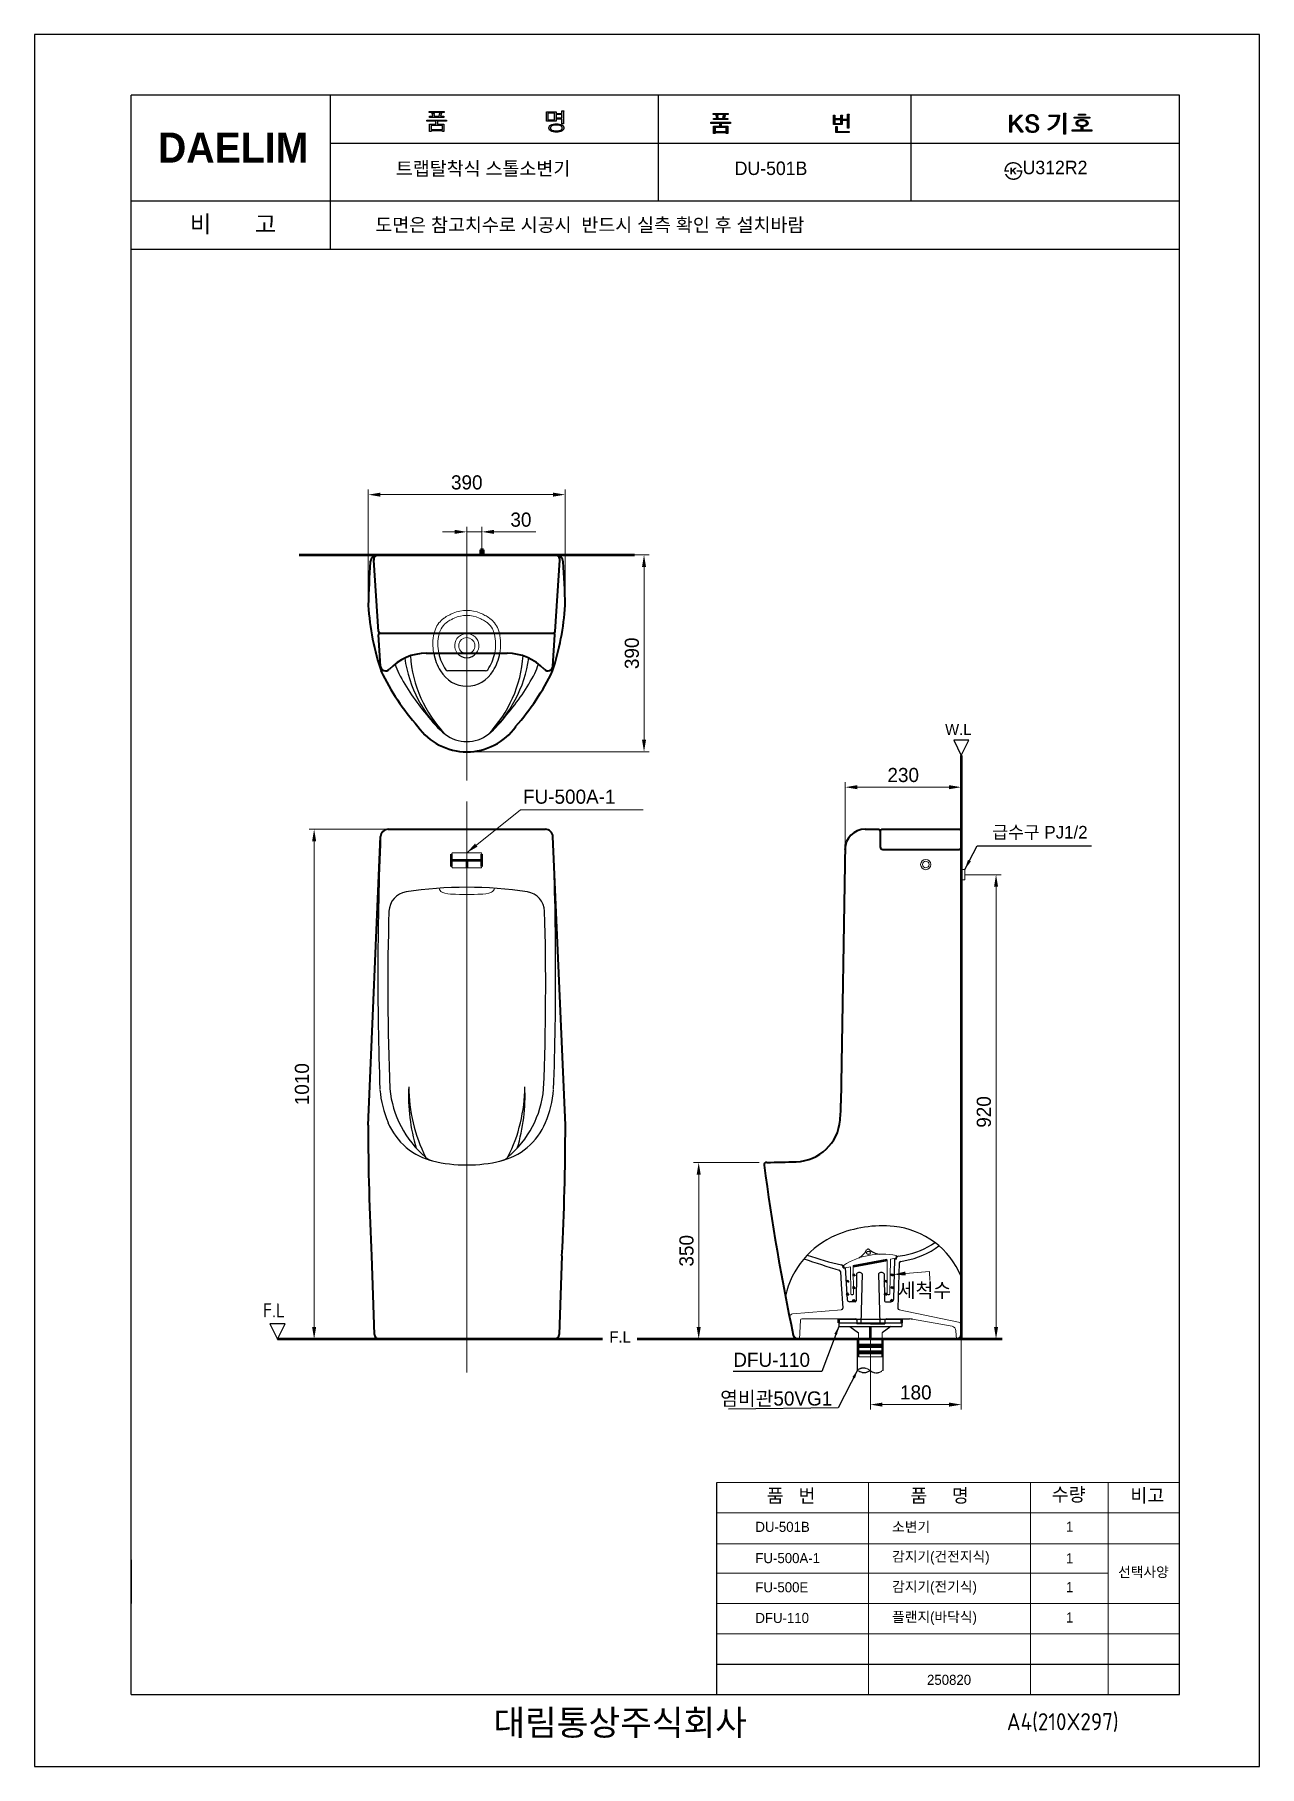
# Model space of a CAD drawing. Header units: millimetres. Extents: x 7648 to 10074, y -183 to 3248.
import ezdxf
from ezdxf.lldxf.tags import DXFTag

# ---------------------------------------------------------------- set-up
doc = ezdxf.new("R2010")
doc.units = ezdxf.units.MM
doc.header["$LTSCALE"] = 0.1
doc.linetypes.add('DASHED2', pattern=[9.525, 6.35, -3.175])
for name, color, linetype, lineweight in [('1', 1, 'CENTER', 5), ('3', 3, 'Continuous', 15), ('AM_11', 3, 'AM_ISO09W050', 18), ('AM_3', 6, 'AM_ISO02W050', 20), ('AM_4', 40, 'Continuous', 13), ('AM_5', 3, 'Continuous', 9), ('AM_6', 94, 'Continuous', 20), ('AM_7', 4, 'AM_ISO08W050', 9), ('DIM', 3, 'Continuous', 15), ('LINE', 7, 'Continuous', 25), ('LINE @ 1', 7, 'Continuous', 25), ('OUTLINE', 11, 'Continuous', 35), ('Y', 235, 'Continuous', 50)]:
    doc.layers.add(name, color=color, linetype=linetype, lineweight=lineweight)
for name, color, linetype in [('LAYER_02', 7, 'Continuous'), ('MAIN', 7, 'Continuous'), ('TEXT', 7, 'Continuous'), ('YA', 7, 'Continuous'), ('내부선 및 부속', 4, 'Continuous'), ('점선', 6, 'DASHED2'), ('치수선', 7, 'Continuous')]:
    doc.layers.add(name, color=color, linetype=linetype)
doc.styles.add('____', font='')
doc.styles.add('h', font='HBATANG.TTF', dxfattribs={"height": 28})
doc.styles.get("Standard").update_dxf_attribs({"font": 'ISOCP.SHX', "bigfont": 'WHGTXT.SHX'})
doc.styles.add('스타일1', font='txt.shx', dxfattribs={"bigfont": 'ghs.shx'})
doc.styles.get('____').set_extended_font_data('굴림')
tags = doc.linetypes.add('AM_ISO02W050', pattern=[7.5, 6, -1.5]).pattern_tags.tags
tags[6:7] = [DXFTag(74, 4), DXFTag(75, 0), DXFTag(340, '0'), DXFTag(46, 1.0), DXFTag(50, 0.0), DXFTag(44, 0.0), DXFTag(45, 0.0)]
tags[4:5] = [DXFTag(74, 4), DXFTag(75, 0), DXFTag(340, '0'), DXFTag(46, 1.0), DXFTag(50, 0.0), DXFTag(44, 0.0), DXFTag(45, 0.0)]
tags = doc.linetypes.add('AM_ISO08W050', pattern=[18, 12, -1.5, 3, -1.5]).pattern_tags.tags
tags[10:11] = [DXFTag(74, 4), DXFTag(75, 0), DXFTag(340, '0'), DXFTag(46, 1.0), DXFTag(50, 0.0), DXFTag(44, 0.0), DXFTag(45, 0.0)]
tags[8:9] = [DXFTag(74, 4), DXFTag(75, 0), DXFTag(340, '0'), DXFTag(46, 1.0), DXFTag(50, 0.0), DXFTag(44, 0.0), DXFTag(45, 0.0)]
tags[6:7] = [DXFTag(74, 4), DXFTag(75, 0), DXFTag(340, '0'), DXFTag(46, 1.0), DXFTag(50, 0.0), DXFTag(44, 0.0), DXFTag(45, 0.0)]
tags[4:5] = [DXFTag(74, 4), DXFTag(75, 0), DXFTag(340, '0'), DXFTag(46, 1.0), DXFTag(50, 0.0), DXFTag(44, 0.0), DXFTag(45, 0.0)]
tags = doc.linetypes.add('AM_ISO08W050x2', pattern=[9, 6, -0.75, 1.5, -0.75]).pattern_tags.tags
tags[10:11] = [DXFTag(74, 4), DXFTag(75, 0), DXFTag(340, '0'), DXFTag(46, 1.0), DXFTag(50, 0.0), DXFTag(44, 0.0), DXFTag(45, 0.0)]
tags[8:9] = [DXFTag(74, 4), DXFTag(75, 0), DXFTag(340, '0'), DXFTag(46, 1.0), DXFTag(50, 0.0), DXFTag(44, 0.0), DXFTag(45, 0.0)]
tags[6:7] = [DXFTag(74, 4), DXFTag(75, 0), DXFTag(340, '0'), DXFTag(46, 1.0), DXFTag(50, 0.0), DXFTag(44, 0.0), DXFTag(45, 0.0)]
tags[4:5] = [DXFTag(74, 4), DXFTag(75, 0), DXFTag(340, '0'), DXFTag(46, 1.0), DXFTag(50, 0.0), DXFTag(44, 0.0), DXFTag(45, 0.0)]
tags = doc.linetypes.add('AM_ISO09W050', pattern=[22.5, 12, -1.5, 3, -1.5, 3, -1.5]).pattern_tags.tags
tags[14:15] = [DXFTag(74, 4), DXFTag(75, 0), DXFTag(340, '0'), DXFTag(46, 1.0), DXFTag(50, 0.0), DXFTag(44, 0.0), DXFTag(45, 0.0)]
tags[12:13] = [DXFTag(74, 4), DXFTag(75, 0), DXFTag(340, '0'), DXFTag(46, 1.0), DXFTag(50, 0.0), DXFTag(44, 0.0), DXFTag(45, 0.0)]
tags[10:11] = [DXFTag(74, 4), DXFTag(75, 0), DXFTag(340, '0'), DXFTag(46, 1.0), DXFTag(50, 0.0), DXFTag(44, 0.0), DXFTag(45, 0.0)]
tags[8:9] = [DXFTag(74, 4), DXFTag(75, 0), DXFTag(340, '0'), DXFTag(46, 1.0), DXFTag(50, 0.0), DXFTag(44, 0.0), DXFTag(45, 0.0)]
tags[6:7] = [DXFTag(74, 4), DXFTag(75, 0), DXFTag(340, '0'), DXFTag(46, 1.0), DXFTag(50, 0.0), DXFTag(44, 0.0), DXFTag(45, 0.0)]
tags[4:5] = [DXFTag(74, 4), DXFTag(75, 0), DXFTag(340, '0'), DXFTag(46, 1.0), DXFTag(50, 0.0), DXFTag(44, 0.0), DXFTag(45, 0.0)]
tags = doc.linetypes.add('Amconstr', pattern=[9999, 9999, 0]).pattern_tags.tags
tags[6:7] = [DXFTag(74, 4), DXFTag(75, 0), DXFTag(340, '0'), DXFTag(46, 1.0), DXFTag(50, 0.0), DXFTag(44, 0.0), DXFTag(45, 0.0)]
tags[4:5] = [DXFTag(74, 4), DXFTag(75, 0), DXFTag(340, '0'), DXFTag(46, 1.0), DXFTag(50, 0.0), DXFTag(44, 0.0), DXFTag(45, 0.0)]
tags = doc.linetypes.add('CENTER', pattern=[50.8, 31.75, -6.35, 6.35, -6.35]).pattern_tags.tags
tags[10:11] = [DXFTag(74, 4), DXFTag(75, 0), DXFTag(340, '0'), DXFTag(46, 1.0), DXFTag(50, 0.0), DXFTag(44, 0.0), DXFTag(45, 0.0)]
tags[8:9] = [DXFTag(74, 4), DXFTag(75, 0), DXFTag(340, '0'), DXFTag(46, 1.0), DXFTag(50, 0.0), DXFTag(44, 0.0), DXFTag(45, 0.0)]
tags[6:7] = [DXFTag(74, 4), DXFTag(75, 0), DXFTag(340, '0'), DXFTag(46, 1.0), DXFTag(50, 0.0), DXFTag(44, 0.0), DXFTag(45, 0.0)]
tags[4:5] = [DXFTag(74, 4), DXFTag(75, 0), DXFTag(340, '0'), DXFTag(46, 1.0), DXFTag(50, 0.0), DXFTag(44, 0.0), DXFTag(45, 0.0)]
doc.dimstyles.new('AM_ISO$0', dxfattribs={"dimtxt": 28, "dimasz": 24, "dimexe": 10, "dimexo": 0, "dimgap": 10, "dimtad": 1, "dimdec": 0, "dimdsep": 46, "dimtxsty": 'h', "dimcen": -5, "dimclrd": 256, "dimclre": 256, "dimclrt": 256, "dimadec": 0, "dimazin": 2, "dimtp": 0.1, "dimtm": 0.1, "dimtfac": 0.71, "dimtdec": 0, "dimtmove": 0, "dimatfit": 3, "dimfxl": 0, "dimlwd": -1, "dimlwe": -1, "dimarcsym": 0})
doc.dimstyles.new('AM_ISO$7', dxfattribs={"dimtxt": 28, "dimasz": 24, "dimexe": 10, "dimexo": 0, "dimgap": 10, "dimtad": 1, "dimdec": 0, "dimdsep": 46, "dimtxsty": 'h', "dimcen": -5, "dimclrd": 256, "dimclre": 256, "dimclrt": 256, "dimadec": 0, "dimazin": 2, "dimtp": 0.1, "dimtm": 0.1, "dimtfac": 0.71, "dimtdec": 0, "dimtmove": 0, "dimatfit": 3, "dimfxl": 0, "dimlwd": -1, "dimlwe": -1, "dimarcsym": 0})
doc.dimstyles.new('MSADIM', dxfattribs={"dimtxt": 33, "dimasz": 17, "dimexe": 10, "dimexo": 7.5, "dimgap": 10, "dimtad": 0, "dimtih": 1, "dimtoh": 1, "dimdec": 0, "dimzin": 1, "dimdsep": 46, "dimtxsty": '____', "dimcen": 11.25, "dimadec": 0, "dimazin": 0, "dimtfac": 1, "dimtdec": 0, "dimtix": 1, "dimtmove": 0, "dimatfit": 3, "dimfxl": 0, "dimtolj": 1, "dimtzin": 1, "dimarcsym": 0})
doc.dimstyles.get("Standard").update_dxf_attribs({"dimscale": 10, "dimtxt": 3, "dimasz": 2, "dimexe": 1, "dimexo": 0, "dimgap": 1, "dimtad": 0, "dimtih": 1, "dimtoh": 1, "dimdec": 0, "dimdsep": 46, "dimtxsty": 'Standard', "dimcen": 2, "dimadec": 0, "dimazin": 0, "dimtfac": 1, "dimtdec": 4, "dimtmove": 0, "dimatfit": 3, "dimfxl": 0, "dimtolj": 1, "dimtzin": 0, "dimarcsym": 0})
pattern_1 = [(90, (-2698.287, -90.514), (-12.572359, 12.572359), [3.33375, -21.810967]), (45, (-2698.287, -90.514), (-12.572359, 12.572359), [3.33375, -14.44625]), (135, (-2698.287, -90.514), (-12.572359, -12.572359), [3.33375, -14.44625])]

msp = doc.modelspace()

# ---------------------------------------------------------------- texts
at = {"layer": 'AM_6', "color": 0, "attachment_point": 1, "style": 'h'}
for s, insert, char_height, width in [('W.L', (9451.2, 1882.4), 22, 57.546), ('  FU-500A-1', (8594.5, 1752.3), 28, 387.614), ('  세척수', (9336.7, 774.5), 28, 271.329), ('F.L', (8786.3, 679), 22, 74.087)]:
    msp.add_mtext(s, dxfattribs=dict(at, insert=insert, char_height=char_height, width=width))
at = {"layer": 'AM_6', "color": 0, "insert": (9544.5, 1666.6), "char_height": 25, "attachment_point": 4, "style": 'h'}
msp.add_mtext('급수구 PJ1/2', dxfattribs=at)
at = {"layer": 'DIM', "color": 0, "attachment_point": 1, "style": '스타일1'}
for s, insert, char_height, width in [('{\\fGulim|b0|i0|c129|p50; \\H0.79087x; 트랩탈착식 스톨소변기}', (8341.5, 2995.9), 33.819, 702.697), ('{\\fGulim|b0|i0|c129|p50;   \\H0.79087x;DU-501B}', (8997.6, 2996.5), 33.819, 702.697), ('{\\fGulim|b0|i0|c129|p50;   \\H0.79087x;U312R2}', (9567.8, 2998.1), 33.819, 702.697), ('{\\fGulim|b0|i0|c129|p50;DU-501B}', (9075.5, 301.9), 20, 147), ('{\\fGulim|b0|i0|c129|p50;소변기}', (9346.2, 301.9), 20, 147), ('{\\fGulim|b0|i0|c129|p50;FU-500A-1}', (9075.5, 240), 20, 147), ('{\\fGulim|b0|i0|c129|p50;감지기(건전지식)}', (9346.2, 243.1), 20, 248.881), ('{\\fGulim|b0|i0|c129|p50;선택사양}', (9793.8, 212.5), 20, 115.263), ('{\\fGulim|b0|i0|c129|p50;FU-500E}', (9075.5, 182.3), 20, 147), ('{\\fGulim|b0|i0|c129|p50;감지기(전기식)}', (9346.2, 183.6), 20, 241.338), ('{\\fGulim|b0|i0|c129|p50;DFU-110}', (9075.5, 121.5), 20, 147), ('{\\fGulim|b0|i0|c129|p50;플랜지(바닥식)}', (9346.2, 123.6), 20, 241.338), ('{\\fGulim|b0|i0|c129|p50;250820}', (9415.4, -1.1), 20, 147), ('{\\fGulim|b0|i0|c129|p50;       대림통상주식회사\\P}', (8429.4, -70.9), 50, 1090)]:
    msp.add_mtext(s, dxfattribs=dict(at, insert=insert, char_height=char_height, width=width))
for s, insert, char_height in [('{\\fGulim|b0|i0|c129|p50;비       고}', (7955.4, 2889.4), 33.819), ('{\\fGulim|b0|i0|c129|p50;도면은 참고치수로 시공시  반드시 실측 확인 후 설치바람 }', (8322.7, 2884.3), 26.746), ('{\\fGulim|b0|i0|c129|p50;품   번}', (9098, 367), 26.746), ('{\\fGulim|b0|i0|c129|p50;품     명}', (9382.3, 367.2), 26.746), ('{\\fGulim|b0|i0|c129|p50;수량}', (9662.2, 369.3), 26.746), ('{\\fGulim|b0|i0|c129|p50;비고}', (9818.2, 367.4), 26.746), ('{\\fGulim|b0|i0|c129|p50;1\\P}', (9690.5, 302.2), 20), ('{\\fGulim|b0|i0|c129|p50;1\\P}', (9690.5, 239.7), 20), ('{\\fGulim|b0|i0|c129|p50;1\\P}', (9690.5, 182.5), 20), ('{\\fGulim|b0|i0|c129|p50;1\\P}', (9690.5, 122.4), 20)]:
    msp.add_mtext(s, dxfattribs=dict(at, insert=insert, char_height=char_height))
at = {"layer": 'LAYER_02', "color": 0}
msp.add_text('F.L', height=27.99, dxfattribs=at).set_placement((8100.3, 706.9))
at = {"layer": 'TEXT', "char_height": 28, "width": 266.313, "attachment_point": 1, "line_spacing_factor": 0.963855, "style": 'h'}
for s, insert in [('\\A1;DFU-110', (9031.7, 636.9)), ('\\A1; 염비관50VG1', (8995.3, 560.2))]:
    msp.add_mtext(s, dxfattribs=dict(at, insert=insert))
at = {"layer": 'YA', "color": 7}
msp.add_text('A4(210X297)', height=33.819, dxfattribs=at).set_placement((9573.4, -110.9))
at = {"layer": 'YA', "color": 7, "insert": (7892.2, 3053.8), "char_height": 59.437, "width": 290.871, "attachment_point": 1, "style": 'h'}
msp.add_mtext('{\\fHYGraphic-Medium|b1|i0|c129|p18;DAELIM}', dxfattribs=at)

# ---------------------------------------------------------------- blocks, each defined once
blk = doc.blocks.new('*D78')
at = {"layer": 'AM_5', "color": 0}
for p, q in [((9083.2, 1013.8), (8953.2, 1013.8)), ((8963.2, 687.8), (8963.2, 989.8)), ((9141.5, 663.8), (8953.2, 663.8))]:
    blk.add_line(p, q, dxfattribs=at)
for points in [[(8959.2, 989.8), (8967.2, 989.8), (8963.2, 1013.8)], [(8959.2, 687.8), (8967.2, 687.8), (8963.2, 663.8)]]:
    blk.add_solid(points, dxfattribs=at)
at = {"layer": 'Defpoints', "color": 0}
for p in [(8963.2, 1013.8), (9083.2, 1013.8), (9141.5, 663.8)]:
    blk.add_point(p, dxfattribs=at)
at = {"layer": 'AM_5', "color": 0, "insert": (8939.1, 838.8), "char_height": 28, "attachment_point": 5, "rotation": 90, "style": 'h'}
blk.add_mtext('350', dxfattribs=at)
blk = doc.blocks.new('*D79')
at = {"layer": 'AM_5', "color": 0}
for p, q in [((8503.9, 1673.8), (8191.6, 1673.8)), ((8201.6, 1649.8), (8201.6, 687.8)), ((8352.4, 663.8), (8191.6, 663.8))]:
    blk.add_line(p, q, dxfattribs=at)
for points in [[(8197.6, 1649.8), (8205.6, 1649.8), (8201.6, 1673.8)], [(8197.6, 687.8), (8205.6, 687.8), (8201.6, 663.8)]]:
    blk.add_solid(points, dxfattribs=at)
at = {"layer": 'Defpoints', "color": 0}
for p in [(8503.9, 1673.8), (8201.6, 663.8), (8352.4, 663.8)]:
    blk.add_point(p, dxfattribs=at)
at = {"layer": 'AM_5', "color": 0, "insert": (8177.6, 1168.8), "char_height": 28, "attachment_point": 5, "rotation": 90, "style": 'h'}
blk.add_mtext('1010', dxfattribs=at)
blk = doc.blocks.new('*D80')
at = {"layer": 'AM_5', "color": 0}
for p, q in [((8678.2, 2217.4), (8864.9, 2217.4)), ((8854.9, 2193.4), (8854.9, 1851.2)), ((8503.9, 1827.2), (8864.9, 1827.2))]:
    blk.add_line(p, q, dxfattribs=at)
for points in [[(8850.9, 2193.4), (8858.9, 2193.4), (8854.9, 2217.4)], [(8850.9, 1851.2), (8858.9, 1851.2), (8854.9, 1827.2)]]:
    blk.add_solid(points, dxfattribs=at)
at = {"layer": 'Defpoints', "color": 0}
for p in [(8678.2, 2217.4), (8503.9, 1827.2), (8854.9, 1827.2)]:
    blk.add_point(p, dxfattribs=at)
at = {"layer": 'AM_5', "color": 0, "insert": (8830.9, 2022.3), "char_height": 28, "attachment_point": 5, "rotation": 90, "style": 'h'}
blk.add_mtext('390', dxfattribs=at)
blk = doc.blocks.new('*D82')
at = {"layer": 'AM_5', "color": 0}
for p, q in [((8308.9, 2117.2), (8308.9, 2346.6)), ((8332.9, 2336.6), (8674.9, 2336.6)), ((8698.9, 2117.4), (8698.9, 2346.6))]:
    blk.add_line(p, q, dxfattribs=at)
for points in [[(8332.9, 2340.6), (8332.9, 2332.6), (8308.9, 2336.6)], [(8674.9, 2340.6), (8674.9, 2332.6), (8698.9, 2336.6)]]:
    blk.add_solid(points, dxfattribs=at)
at = {"layer": 'Defpoints', "color": 0}
for p in [(8698.9, 2336.6), (8308.9, 2117.2), (8698.9, 2117.4)]:
    blk.add_point(p, dxfattribs=at)
at = {"layer": 'AM_5', "color": 0, "insert": (8503.9, 2360.7), "char_height": 28, "attachment_point": 5, "style": 'h'}
blk.add_mtext('390', dxfattribs=at)
blk = doc.blocks.new('*D83')
at = {"layer": 'AM_5', "color": 0, "linetype": 'ByBlock'}
for p, q in [((9253.2, 1643.8), (9253.2, 1767.1)), ((9277.2, 1757.1), (9459.2, 1757.1)), ((9483.2, 1663.8), (9483.2, 1767.1))]:
    blk.add_line(p, q, dxfattribs=at)
at = {"layer": 'AM_5', "color": 0}
for points in [[(9277.2, 1761.1), (9277.2, 1753.1), (9253.2, 1757.1)], [(9459.2, 1761.1), (9459.2, 1753.1), (9483.2, 1757.1)]]:
    blk.add_solid(points, dxfattribs=at)
at = {"layer": 'Defpoints', "color": 0}
for p in [(9483.2, 1757.1), (9483.2, 1663.8), (9253.2, 1643.8)]:
    blk.add_point(p, dxfattribs=at)
at = {"layer": 'AM_5', "color": 0, "insert": (9368.2, 1781.1), "char_height": 28, "attachment_point": 5, "style": 'h'}
blk.add_mtext('230', dxfattribs=at)
blk = doc.blocks.new('*D84')
at = {"layer": 'AM_11', "color": 0}
for p, q in [((9490.6, 1583.8), (9562.1, 1583.8)), ((9552.1, 687.8), (9552.1, 1559.8)), ((9564.4, 663.8), (9542.1, 663.8))]:
    blk.add_line(p, q, dxfattribs=at)
for points in [[(9548.1, 1559.8), (9556.1, 1559.8), (9552.1, 1583.8)], [(9548.1, 687.8), (9556.1, 687.8), (9552.1, 663.8)]]:
    blk.add_solid(points, dxfattribs=at)
at = {"layer": 'Defpoints', "color": 0}
for p in [(9490.6, 1583.8), (9552.1, 1583.8), (9564.4, 663.8)]:
    blk.add_point(p, dxfattribs=at)
at = {"layer": 'AM_11', "color": 0, "insert": (9528, 1113.8), "char_height": 28, "attachment_point": 5, "rotation": 90, "style": 'h'}
blk.add_mtext('920', dxfattribs=at)
blk = doc.blocks.new('*D81')
at = {"layer": 'AM_5', "color": 0}
for p, q in [((9303.2, 673.8), (9303.2, 524.1)), ((9483.2, 673.8), (9483.2, 524.1)), ((9459.2, 534.1), (9327.2, 534.1))]:
    blk.add_line(p, q, dxfattribs=at)
for points in [[(9327.2, 538.1), (9327.2, 530.1), (9303.2, 534.1)], [(9459.2, 538.1), (9459.2, 530.1), (9483.2, 534.1)]]:
    blk.add_solid(points, dxfattribs=at)
at = {"layer": 'Defpoints', "color": 0}
for p in [(9303.2, 673.8), (9483.2, 673.8), (9303.2, 534.1)]:
    blk.add_point(p, dxfattribs=at)
at = {"layer": 'AM_5', "color": 0, "insert": (9393.2, 558.1), "char_height": 28, "attachment_point": 5, "style": 'h'}
blk.add_mtext('180', dxfattribs=at)
blk = doc.blocks.new('*D85')
at = {"layer": 'AM_11', "color": 0}
for p, q in [((8503.9, 2217.4), (8503.9, 2272.9)), ((8533.9, 2217.4), (8533.9, 2272.9)), ((8479.9, 2262.9), (8455.9, 2262.9)), ((8503.9, 2262.9), (8533.9, 2262.9)), ((8557.9, 2262.9), (8640.4, 2262.9))]:
    blk.add_line(p, q, dxfattribs=at)
for points in [[(8479.9, 2266.9), (8479.9, 2258.9), (8503.9, 2262.9)], [(8557.9, 2266.9), (8557.9, 2258.9), (8533.9, 2262.9)]]:
    blk.add_solid(points, dxfattribs=at)
at = {"layer": 'Defpoints', "color": 0}
for p in [(8533.9, 2262.9), (8503.9, 2217.4), (8533.9, 2217.4)]:
    blk.add_point(p, dxfattribs=at)
at = {"layer": 'AM_11', "color": 0, "insert": (8611.1, 2286.9), "char_height": 28, "attachment_point": 5, "style": 'h'}
blk.add_mtext('30', dxfattribs=at)

# ---------------------------------------------------------------- dimensions: what is measured, and where the dimension line sits
at = {"layer": 'AM_11', "color": 0}
dim = msp.add_linear_dim(base=(8533.9, 2262.9), p1=(8503.9, 2217.4), p2=(8533.9, 2217.4), dimstyle='AM_ISO$0', override={"dimtxt": 40, "dimtxsty": 'h', "dimclrd": 0, "dimclre": 0, "dimclrt": 0}, dxfattribs=at)
dim.commit()
dim.dimension.update_dxf_attribs({"geometry": '*D85', "text_midpoint": (8611.1, 2286.9)})
dim = msp.add_linear_dim(base=(9552.1, 1583.8), p1=(9564.4, 663.8), p2=(9490.6, 1583.8), angle=90, dimstyle='AM_ISO$0', override={"dimtxt": 40, "dimtxsty": 'h', "dimclrd": 0, "dimclre": 0, "dimclrt": 0}, dxfattribs=at)
dim.commit()
dim.dimension.update_dxf_attribs({"geometry": '*D84', "text_midpoint": (9552.1, 1113.8), "dimtype": 160})
at = {"layer": 'AM_5', "color": 0}
dim = msp.add_linear_dim(base=(8698.9, 2336.6), p1=(8308.9, 2117.2), p2=(8698.9, 2117.4), dimstyle='AM_ISO$0', override={"dimtxt": 40, "dimtxsty": 'h', "dimclrd": 0, "dimclre": 0, "dimclrt": 0}, dxfattribs=at)
dim.commit()
dim.dimension.update_dxf_attribs({"geometry": '*D82', "text_midpoint": (8503.9, 2336.6), "dimtype": 160})
for base, p1, p2, picture, middle in [((8854.9, 1827.2), (8678.2, 2217.4), (8503.9, 1827.2), '*D80', (8830.9, 2022.3)), ((8201.6, 663.8), (8503.9, 1673.8), (8352.4, 663.8), '*D79', (8177.6, 1168.8)), ((8963.2, 1013.8), (9141.5, 663.8), (9083.2, 1013.8), '*D78', (8939.1, 838.8))]:
    dim = msp.add_linear_dim(base=base, p1=p1, p2=p2, angle=90, dimstyle='AM_ISO$0', override={"dimtxt": 40, "dimtxsty": 'h', "dimclrd": 0, "dimclre": 0, "dimclrt": 0}, dxfattribs=at)
    dim.commit()
    dim.dimension.update_dxf_attribs({"geometry": picture, "text_midpoint": middle})
for base, p1, p2, picture, middle in [((9483.2, 1757.1), (9253.2, 1643.8), (9483.2, 1663.8), '*D83', (9368.2, 1781.1)), ((9303.2, 534.1), (9483.2, 673.8), (9303.2, 673.8), '*D81', (9393.2, 558.1))]:
    dim = msp.add_linear_dim(base=base, p1=p1, p2=p2, dimstyle='AM_ISO$0', override={"dimtxt": 40, "dimtxsty": 'h', "dimclrd": 0, "dimclre": 0, "dimclrt": 0}, dxfattribs=at)
    dim.commit()
    dim.dimension.update_dxf_attribs({"geometry": picture, "text_midpoint": middle})

# ---------------------------------------------------------------- hatches: boundary and pattern name
at = {"layer": 'DIM'}
h = msp.add_hatch(color=7, dxfattribs=at)
h.dxf.hatch_style = 1
h.paths.add_polyline_path([(9582.6, 3070.6), (9582.6, 3088.6), (9579.5, 3088.6), (9579.5, 3054.7), (9582.6, 3054.7), (9582.6, 3066.6), (9588.3, 3072.4), (9601.9, 3054.7), (9605.8, 3054.7), (9590.4, 3074.5), (9604.2, 3088.6), (9600.1, 3088.6)])
h = msp.add_hatch(color=7, dxfattribs=at)
h.dxf.hatch_style = 1
h.paths.add_polyline_path([(9621.8, 3071.1), (9625, 3070.4), (9628.7, 3069.2), (9630, 3068.6), (9630.8, 3068.1), (9631.5, 3067.5), (9631.8, 3067), (9632.2, 3066.5), (9632.4, 3065.9), (9632.6, 3065.3), (9632.8, 3064.6), (9632.9, 3063.1), (9632.9, 3062.4), (9632.8, 3061.7), (9632.6, 3061), (9632.3, 3060.4), (9632, 3059.8), (9631.6, 3059.3), (9631.2, 3058.8), (9630.6, 3058.3), (9630.1, 3057.9), (9629.4, 3057.5), (9628.7, 3057.2), (9628, 3056.9), (9626.3, 3056.6), (9624.4, 3056.5), (9622.2, 3056.6), (9620.3, 3057), (9619.5, 3057.3), (9618.7, 3057.7), (9618, 3058.2), (9617.4, 3058.7), (9616.8, 3059.3), (9616.3, 3059.9), (9615.9, 3060.6), (9615.5, 3061.4), (9615.3, 3062.2), (9615.1, 3063), (9614.9, 3064.9), (9611.7, 3064.9), (9611.7, 3064.7), (9611.9, 3062.2), (9612.1, 3061.1), (9612.5, 3060), (9612.9, 3059), (9613.5, 3058.1), (9614.2, 3057.3), (9614.9, 3056.5), (9615.8, 3055.9), (9616.7, 3055.3), (9617.8, 3054.8), (9618.9, 3054.4), (9621.5, 3053.9), (9624.4, 3053.7), (9626.9, 3053.9), (9629.2, 3054.4), (9630.2, 3054.7), (9631.2, 3055.2), (9632.1, 3055.8), (9632.9, 3056.4), (9633.6, 3057.1), (9634.3, 3057.8), (9634.8, 3058.6), (9635.2, 3059.5), (9635.6, 3060.4), (9635.8, 3061.4), (9636, 3062.4), (9636, 3063.5), (9635.9, 3065.4), (9635.7, 3066.3), (9635.4, 3067.2), (9635, 3067.9), (9634.6, 3068.6), (9634.1, 3069.3), (9633.5, 3069.9), (9632.8, 3070.5), (9632.1, 3071), (9630.2, 3071.9), (9628, 3072.8), (9625.4, 3073.5), (9621.4, 3074.5), (9620, 3074.9), (9618.8, 3075.4), (9617.8, 3075.9), (9617.2, 3076.4), (9616.6, 3077.1), (9616.2, 3077.7), (9616, 3078.2), (9615.8, 3079), (9615.7, 3080.3), (9615.7, 3081.1), (9615.8, 3081.8), (9616, 3082.4), (9616.2, 3083), (9616.5, 3083.6), (9616.8, 3084.1), (9617.2, 3084.6), (9617.7, 3085.1), (9618.2, 3085.4), (9618.8, 3085.8), (9619.5, 3086.1), (9620.2, 3086.3), (9621.7, 3086.6), (9623.5, 3086.7), (9625.4, 3086.6), (9627, 3086.2), (9627.7, 3086), (9628.4, 3085.6), (9629, 3085.2), (9629.6, 3084.8), (9630.1, 3084.3), (9630.6, 3083.7), (9631, 3083.1), (9631.3, 3082.4), (9631.5, 3081.7), (9631.7, 3080.9), (9631.8, 3079.2), (9635.1, 3079.2), (9634.9, 3081.5), (9634.6, 3082.5), (9634.3, 3083.5), (9633.9, 3084.4), (9633.3, 3085.3), (9632.7, 3086.1), (9632, 3086.8), (9631.2, 3087.4), (9630.4, 3087.9), (9629.4, 3088.4), (9628.4, 3088.8), (9626.2, 3089.3), (9623.7, 3089.5), (9621.2, 3089.3), (9619, 3088.8), (9618, 3088.5), (9617.1, 3088.1), (9616.2, 3087.6), (9615.4, 3087), (9614.7, 3086.3), (9614.1, 3085.6), (9613.6, 3084.9), (9613.2, 3084.1), (9612.8, 3083.2), (9612.6, 3082.3), (9612.5, 3081.4), (9612.4, 3080.4), (9612.6, 3078.5), (9612.8, 3077.7), (9613, 3076.9), (9613.3, 3076.1), (9613.7, 3075.5), (9614.2, 3074.9), (9614.7, 3074.3), (9615.3, 3073.9), (9615.9, 3073.4), (9617.5, 3072.6)])
h = msp.add_hatch(color=7, dxfattribs=at)
h.dxf.hatch_style = 1
h.paths.add_polyline_path([(9671.1, 3068.7), (9673.8, 3072.7), (9675.8, 3077.3), (9677.2, 3082.4), (9678, 3088.1), (9657.3, 3088.1), (9657.3, 3085.5), (9674.6, 3085.5), (9673.9, 3081), (9672.6, 3077), (9670.7, 3073.2), (9668.2, 3069.7), (9665.4, 3066.9), (9662.2, 3064.5), (9658.7, 3062.5), (9654.8, 3060.9), (9656.9, 3058.3), (9661.3, 3060.4), (9665.1, 3062.9), (9668.4, 3065.7)])
h = msp.add_hatch(color=7, dxfattribs=at)
h.dxf.hatch_style = 1
h.paths.add_polyline_path([(9686.5, 3050.9), (9689.6, 3050.9), (9689.6, 3091), (9689.9, 3091.5), (9690, 3091.7), (9690.1, 3091.8), (9690.1, 3091.9), (9690.1, 3092), (9690.1, 3092), (9690.1, 3092), (9690.1, 3092), (9690.1, 3092.1), (9690.1, 3092.1), (9690.1, 3092.1), (9690.1, 3092.1), (9690.1, 3092.1), (9690, 3092.1), (9690, 3092.1), (9689.9, 3092.2), (9689.6, 3092.2), (9688.7, 3092.3), (9686.5, 3092.3)])
h = msp.add_hatch(color=7, dxfattribs=at)
h.dxf.hatch_style = 1
h.paths.add_polyline_path([(9729.1, 3088.1), (9729.1, 3090.5), (9715.7, 3090.5), (9715.7, 3088.1)])
h = msp.add_hatch(color=7, dxfattribs=at)
h.dxf.hatch_style = 1
h.paths.add_polyline_path([(9733.2, 3069.4), (9733.6, 3070), (9733.9, 3070.6), (9734.1, 3071.2), (9734.2, 3071.9), (9734.2, 3072.5), (9734.2, 3073.3), (9734, 3074), (9733.8, 3074.7), (9733.5, 3075.3), (9733.1, 3075.9), (9732.6, 3076.5), (9732, 3077), (9731.3, 3077.5), (9730.5, 3078), (9729.6, 3078.4), (9727.5, 3079), (9725.1, 3079.4), (9722.4, 3079.5), (9719.6, 3079.4), (9717.2, 3079), (9715.1, 3078.4), (9714.2, 3078), (9713.4, 3077.5), (9712.7, 3077), (9712.1, 3076.5), (9711.7, 3075.9), (9711.3, 3075.3), (9711, 3074.7), (9710.7, 3074), (9710.6, 3073.3), (9710.6, 3072.5), (9710.6, 3071.9), (9710.7, 3071.2), (9710.9, 3070.6), (9711.2, 3070), (9711.5, 3069.4), (9711.9, 3068.9), (9712.4, 3068.4), (9713, 3068), (9713.7, 3067.5), (9714.5, 3067.1), (9716.3, 3066.4), (9718.4, 3066), (9720.8, 3065.7), (9720.8, 3059.3), (9702.8, 3059.3), (9702.8, 3056.8), (9741.9, 3056.8), (9741.9, 3059.3), (9723.9, 3059.3), (9723.9, 3065.7), (9726.3, 3066), (9728.4, 3066.4), (9730.2, 3067.1), (9731, 3067.5), (9731.7, 3068), (9732.3, 3068.4), (9732.8, 3068.9)])
h.paths.add_polyline_path([(9730.7, 3070.7), (9730.4, 3070.3), (9730, 3069.9), (9729.6, 3069.6), (9729.1, 3069.2), (9728.5, 3068.9), (9727.8, 3068.7), (9726.3, 3068.3), (9724.5, 3068.1), (9722.4, 3068), (9720.3, 3068.1), (9718.4, 3068.3), (9716.9, 3068.7), (9716.2, 3068.9), (9715.6, 3069.2), (9715.1, 3069.6), (9714.5, 3070.1), (9713.9, 3070.9), (9713.6, 3071.6), (9713.6, 3072), (9713.5, 3072.6), (9713.6, 3073.4), (9713.8, 3074.1), (9714, 3074.5), (9714.3, 3074.9), (9714.7, 3075.3), (9715.1, 3075.6), (9715.6, 3075.9), (9716.2, 3076.2), (9716.9, 3076.5), (9718.4, 3076.8), (9720.3, 3077.1), (9722.4, 3077.1), (9724.5, 3077.1), (9726.3, 3076.8), (9727.8, 3076.5), (9728.5, 3076.2), (9729.1, 3075.9), (9729.6, 3075.6), (9730, 3075.3), (9730.6, 3074.7), (9730.9, 3074.1), (9731.1, 3073.6), (9731.2, 3073.1), (9731.2, 3072.6), (9731.2, 3071.8), (9730.9, 3071.1)], flags=16)
h = msp.add_hatch(color=7, dxfattribs=at)
h.dxf.hatch_style = 1
h.paths.add_polyline_path([(9706.7, 3082.1), (9738, 3082.1), (9738, 3084.6), (9706.7, 3084.6)])
at = {"layer": 'LINE @ 1', "linetype": 'Amconstr'}
h = msp.add_hatch(color=256, dxfattribs=at)
h.dxf.hatch_style = 1
h.paths.add_polyline_path([(8998.8, 3081.9), (8992.3, 3081.9), (8992.3, 3079.5), (9020.6, 3079.5), (9020.6, 3081.9), (9014, 3081.9), (9015.2, 3086.4), (9015.3, 3086.8), (9015.9, 3087.5), (9015.9, 3087.5), (9016, 3087.6), (9016, 3087.6), (9016, 3087.6), (9016, 3087.7), (9016, 3087.7), (9016, 3087.7), (9016, 3087.7), (9016, 3087.8), (9016, 3087.8), (9015.9, 3087.8), (9015.9, 3087.8), (9015.7, 3087.9), (9015, 3088), (9012.5, 3088.5), (9011, 3081.9), (9001.8, 3081.9), (9000.6, 3086.8), (9000.8, 3087.4), (9001, 3087.7), (9001, 3087.8), (9001, 3087.8), (9001, 3087.9), (9001, 3087.9), (9001, 3087.9), (9001, 3087.9), (9001, 3088), (9001, 3088), (9001, 3088), (9001, 3088), (9000.9, 3088), (9000.9, 3088.1), (9000.8, 3088.1), (9000.5, 3088.1), (8999.6, 3088.2), (8997.5, 3088.2)])
h.paths.add_polyline_path([(8986.9, 3074.6), (8986.9, 3072), (9004.9, 3072), (9004.9, 3066.5), (8992.3, 3066.5), (8992.3, 3051.8), (8995.5, 3051.8), (8995.5, 3053.1), (9017.5, 3053.1), (9017.5, 3051.8), (9020.6, 3051.8), (9020.6, 3066.5), (9008, 3066.5), (9008, 3072), (9026, 3072), (9026, 3074.6)])
h.paths.add_polyline_path([(9017.5, 3063.9), (9017.5, 3055.7), (8995.5, 3055.7), (8995.5, 3063.9)], flags=16)
h = msp.add_hatch(color=256, dxfattribs=at)
h.dxf.hatch_style = 1
h.paths.add_polyline_path([(9021.3, 3091.7), (8991.7, 3091.7), (8991.7, 3089.3), (9021.3, 3089.3)])
h = msp.add_hatch(color=256, dxfattribs=at)
h.dxf.hatch_style = 1
h.paths.add_polyline_path([(9247.5, 3086.7), (9247.5, 3087.1), (9247.7, 3087.4), (9247.7, 3087.6), (9247.8, 3087.7), (9247.8, 3087.7), (9247.8, 3087.8), (9247.8, 3087.8), (9247.8, 3087.9), (9247.8, 3087.9), (9247.8, 3087.9), (9247.8, 3087.9), (9247.7, 3087.9), (9247.7, 3088), (9247.7, 3088), (9247.6, 3088), (9247.5, 3088.1), (9247.3, 3088.1), (9246.5, 3088.2), (9244.6, 3088.2), (9244.6, 3081.5), (9232.7, 3081.5), (9232.7, 3086.9), (9232.8, 3087.3), (9233, 3087.6), (9233.1, 3087.7), (9233.1, 3087.8), (9233.1, 3087.9), (9233.1, 3087.9), (9233.1, 3087.9), (9233.1, 3087.9), (9233.1, 3088), (9233.1, 3088), (9233.1, 3088), (9233.1, 3088), (9233.1, 3088), (9233.1, 3088), (9233.1, 3088), (9233.1, 3088.1), (9233, 3088.1), (9232.8, 3088.1), (9232.1, 3088.2), (9229.9, 3088.2), (9229.9, 3069.8), (9247.5, 3069.8), (9247.5, 3077.8), (9257.8, 3077.8), (9257.8, 3062.7), (9260.6, 3062.7), (9260.6, 3089), (9260.7, 3089.3), (9260.8, 3089.7), (9260.9, 3089.9), (9261, 3090), (9261, 3090.1), (9261, 3090.1), (9261, 3090.2), (9261, 3090.2), (9261, 3090.2), (9261, 3090.2), (9260.9, 3090.3), (9260.9, 3090.3), (9260.9, 3090.3), (9260.8, 3090.3), (9260.8, 3090.3), (9260.7, 3090.4), (9260.5, 3090.4), (9260.1, 3090.4), (9257.8, 3090.4), (9257.8, 3080.2), (9247.5, 3080.2)])
h.paths.add_polyline_path([(9244.6, 3079.3), (9244.6, 3072), (9232.7, 3072), (9232.7, 3079.3)], flags=16)
h.paths.add_polyline_path([(9237.7, 3065.1), (9237.7, 3064.9), (9237.5, 3064.6), (9237.5, 3064.3), (9237.5, 3056), (9261.5, 3056), (9261.5, 3053.7), (9234.7, 3053.7), (9234.7, 3065.6), (9236.8, 3065.6), (9237.5, 3065.5), (9237.6, 3065.5), (9237.8, 3065.4), (9237.8, 3065.3), (9237.8, 3065.2)])
at = {"layer": 'TEXT'}
for points in [[(9568.7, 2976.3), (9568.7, 2976.8), (9568.7, 2977.3), (9568.7, 2977.7), (9568.7, 2978.1), (9568.7, 2978.6), (9568.8, 2979), (9568.8, 2979.5), (9568.8, 2979.9), (9568.9, 2980.3), (9569, 2980.8), (9569, 2981.2), (9569.1, 2981.6), (9569.2, 2982.1), (9569.3, 2982.5), (9569.4, 2982.9), (9569.5, 2983.3), (9569.7, 2983.8), (9569.8, 2984.2), (9570, 2984.6), (9570.1, 2985), (9570.3, 2985.4), (9570.5, 2985.8), (9570.7, 2986.2), (9570.9, 2986.6), (9571.1, 2986.9), (9571.3, 2987.3), (9571.5, 2987.7), (9571.7, 2988), (9572, 2988.4), (9572.2, 2988.7), (9572.5, 2989), (9573, 2989.7), (9573.3, 2990), (9573.6, 2990.4), (9574, 2990.7), (9574.3, 2991), (9574.6, 2991.3), (9574.9, 2991.6), (9575.3, 2991.8), (9575.6, 2992.1), (9576, 2992.4), (9576.3, 2992.6), (9576.7, 2992.9), (9577.1, 2993.1), (9577.5, 2993.3), (9577.9, 2993.5), (9578.3, 2993.7), (9578.7, 2993.9), (9579.2, 2994.1), (9579.6, 2994.3), (9580.1, 2994.4), (9580.6, 2994.6), (9581, 2994.7), (9581.5, 2994.8), (9582, 2994.9), (9582.5, 2995), (9583, 2995.1), (9583.5, 2995.2), (9584, 2995.3), (9584.6, 2995.3), (9585.1, 2995.4), (9585.6, 2995.4), (9586.2, 2995.4), (9587, 2995.4), (9587.4, 2995.3), (9587.8, 2995.3), (9588.2, 2995.3), (9588.6, 2995.2), (9589, 2995.2), (9589.4, 2995.1), (9589.8, 2995.1), (9590.2, 2995), (9590.6, 2994.9), (9590.9, 2994.8), (9591.3, 2994.7), (9591.7, 2994.6), (9592, 2994.5), (9592.4, 2994.4), (9592.8, 2994.3), (9593.1, 2994.2), (9593.5, 2994), (9593.8, 2993.9), (9594.1, 2993.7), (9594.5, 2993.6), (9594.8, 2993.4), (9595.1, 2993.3), (9595.4, 2993.1), (9595.8, 2992.9), (9596.1, 2992.7), (9596.4, 2992.5), (9596.7, 2992.3), (9597, 2992.1), (9597.3, 2991.9), (9597.6, 2991.6), (9598, 2991.3), (9598.5, 2990.9), (9598.9, 2990.5), (9599.3, 2990), (9599.7, 2989.6), (9600.1, 2989.1), (9600.5, 2988.7), (9600.9, 2988.2), (9601.2, 2987.7), (9601.6, 2987.2), (9601.9, 2986.6), (9602.2, 2986.1), (9602.5, 2985.5), (9602.8, 2985), (9603.1, 2984.4), (9603.3, 2983.8), (9603.3, 2983.8), (9599.9, 2983.8), (9599.9, 2983.8), (9599.8, 2984), (9599.8, 2984.1), (9599.7, 2984.3), (9599.6, 2984.5), (9599.5, 2984.7), (9599.4, 2984.9), (9599.3, 2985.1), (9599.2, 2985.3), (9599.1, 2985.5), (9599, 2985.6), (9598.9, 2985.8), (9598.8, 2986), (9598.7, 2986.2), (9598.6, 2986.4), (9598.4, 2986.6), (9598.3, 2986.7), (9598.2, 2986.9), (9598, 2987.1), (9597.8, 2987.4), (9597.4, 2987.8), (9597.1, 2988.1), (9596.8, 2988.5), (9596.4, 2988.8), (9596, 2989.1), (9595.6, 2989.5), (9595.4, 2989.7), (9595.1, 2989.8), (9594.9, 2990), (9594.6, 2990.2), (9594.4, 2990.4), (9594.1, 2990.5), (9593.8, 2990.7), (9593.6, 2990.8), (9593.3, 2991), (9593, 2991.1), (9592.7, 2991.3), (9592.5, 2991.4), (9592.2, 2991.5), (9591.9, 2991.6), (9591.6, 2991.7), (9591.3, 2991.8), (9591, 2991.9), (9590.8, 2992), (9590.5, 2992.1), (9590.2, 2992.2), (9589.9, 2992.3), (9589.6, 2992.3), (9589.3, 2992.4), (9589, 2992.4), (9588.7, 2992.5), (9588.4, 2992.5), (9588.1, 2992.6), (9587.7, 2992.6), (9587.4, 2992.6), (9587.1, 2992.6), (9586.8, 2992.6), (9586.5, 2992.6), (9586.1, 2992.6), (9585.7, 2992.6), (9585.3, 2992.6), (9585, 2992.6), (9584.6, 2992.5), (9584.2, 2992.5), (9583.9, 2992.5), (9583.5, 2992.4), (9583.2, 2992.3), (9582.8, 2992.3), (9582.5, 2992.2), (9582.2, 2992.1), (9581.8, 2992), (9581.5, 2991.9), (9581.2, 2991.8), (9580.8, 2991.7), (9580.5, 2991.6), (9580.2, 2991.5), (9579.9, 2991.3), (9579.6, 2991.2), (9579.3, 2991.1), (9579, 2990.9), (9578.7, 2990.7), (9578.4, 2990.6), (9578.1, 2990.4), (9577.9, 2990.2), (9577.6, 2990), (9577.3, 2989.8), (9577.1, 2989.6), (9576.8, 2989.4), (9576.5, 2989.2), (9576.3, 2989), (9576, 2988.7), (9575.8, 2988.5), (9575.5, 2988.2), (9575.3, 2988), (9575.1, 2987.7), (9574.8, 2987.5), (9574.6, 2987.2), (9574.4, 2986.9), (9574.2, 2986.6), (9574, 2986.4), (9573.9, 2986.1), (9573.7, 2985.8), (9573.5, 2985.5), (9573.4, 2985.2), (9573.2, 2984.9), (9573.1, 2984.6), (9572.9, 2984.2), (9572.8, 2983.9), (9572.7, 2983.6), (9572.6, 2983.3), (9572.5, 2982.9), (9572.4, 2982.6), (9572.3, 2982.2), (9572.2, 2981.9), (9572.1, 2981.5), (9572, 2981.2), (9572, 2980.8), (9571.9, 2980.5), (9571.9, 2980.1), (9571.8, 2979.7), (9571.8, 2979.3), (9571.8, 2978.9), (9571.8, 2978.9), (9577.5, 2978.9), (9577.5, 2978.9), (9577.5, 2978.9), (9577.5, 2976.3), (9577.5, 2976.3), (9577.5, 2976.3), (9568.8, 2976.3)], [(9583.9, 2979.7), (9589.2, 2984.5), (9593.4, 2984.5), (9587.5, 2979), (9593, 2970.8), (9589.3, 2970.8), (9585.4, 2977), (9583.9, 2975.7), (9583.9, 2970.8), (9580.6, 2970.8), (9580.6, 2984.6), (9583.9, 2984.6)], [(9604.1, 2978.9), (9604.1, 2978.5), (9604.1, 2978), (9604.1, 2977.5), (9604.1, 2977), (9604.1, 2976.5), (9604, 2976.1), (9604, 2975.6), (9603.9, 2975.1), (9603.8, 2974.7), (9603.7, 2974.2), (9603.6, 2973.8), (9603.5, 2973.3), (9603.4, 2972.9), (9603.3, 2972.4), (9603.1, 2972), (9603, 2971.5), (9602.8, 2971.1), (9602.7, 2970.7), (9602.5, 2970.3), (9602.3, 2969.9), (9602.1, 2969.5), (9601.9, 2969.1), (9601.7, 2968.7), (9601.5, 2968.3), (9601.3, 2967.9), (9601, 2967.6), (9600.8, 2967.2), (9600.6, 2966.9), (9600.3, 2966.5), (9600, 2966.2), (9599.8, 2965.8), (9599.5, 2965.5), (9599.2, 2965.2), (9598.9, 2964.9), (9598.6, 2964.6), (9598.2, 2964.3), (9597.9, 2964), (9597.6, 2963.7), (9597.3, 2963.5), (9596.9, 2963.2), (9596.6, 2963), (9596.2, 2962.7), (9595.9, 2962.5), (9595.5, 2962.3), (9595.1, 2962.1), (9594.8, 2961.9), (9594.4, 2961.7), (9594, 2961.5), (9593.6, 2961.3), (9593.2, 2961.1), (9592.8, 2961), (9592.4, 2960.8), (9591.9, 2960.7), (9591.5, 2960.6), (9591.1, 2960.5), (9590.7, 2960.4), (9590.2, 2960.3), (9589.8, 2960.2), (9589.4, 2960.1), (9588.9, 2960.1), (9588.5, 2960.1), (9588, 2960), (9587.6, 2960), (9587.1, 2960), (9586.4, 2960), (9585.7, 2960), (9585, 2960.1), (9584.3, 2960.2), (9583.6, 2960.3), (9583.3, 2960.3), (9582.9, 2960.4), (9582.6, 2960.4), (9582.3, 2960.5), (9581.9, 2960.6), (9581.6, 2960.7), (9581.3, 2960.8), (9581, 2960.9), (9580.6, 2961), (9580.3, 2961.1), (9580, 2961.2), (9579.7, 2961.3), (9579.4, 2961.4), (9579.1, 2961.6), (9578.8, 2961.7), (9578.5, 2961.9), (9578.2, 2962), (9577.9, 2962.2), (9577.6, 2962.3), (9577.4, 2962.5), (9577.1, 2962.6), (9576.5, 2963), (9576.2, 2963.2), (9575.9, 2963.4), (9575.6, 2963.6), (9575.4, 2963.8), (9575.1, 2964.1), (9574.8, 2964.3), (9574.6, 2964.5), (9574.3, 2964.7), (9574.1, 2965), (9573.8, 2965.2), (9573.6, 2965.5), (9573.3, 2965.7), (9573.1, 2966), (9572.9, 2966.3), (9572.7, 2966.5), (9572.4, 2966.8), (9572.2, 2967.1), (9572, 2967.4), (9571.8, 2967.7), (9571.6, 2968), (9571.4, 2968.3), (9571.2, 2968.6), (9571, 2968.9), (9570.9, 2969.2), (9570.7, 2969.5), (9570.5, 2969.9), (9570.4, 2970.2), (9570, 2970.9), (9569.7, 2971.6), (9569.7, 2971.6), (9573, 2971.6), (9573, 2971.6), (9573.2, 2971.1), (9573.5, 2970.7), (9573.8, 2970.2), (9574, 2969.8), (9574.3, 2969.4), (9574.6, 2969), (9574.9, 2968.6), (9575.2, 2968.2), (9575.4, 2967.9), (9575.7, 2967.5), (9576.1, 2967.2), (9576.4, 2966.8), (9576.7, 2966.5), (9577, 2966.2), (9577.3, 2965.9), (9577.7, 2965.7), (9577.9, 2965.5), (9578.2, 2965.3), (9578.4, 2965.1), (9578.7, 2965), (9579, 2964.8), (9579.2, 2964.6), (9579.5, 2964.5), (9579.8, 2964.3), (9580, 2964.2), (9580.3, 2964.1), (9580.6, 2963.9), (9580.9, 2963.8), (9581.2, 2963.7), (9581.4, 2963.6), (9581.7, 2963.5), (9582, 2963.4), (9582.3, 2963.3), (9582.6, 2963.3), (9582.9, 2963.2), (9583.2, 2963.1), (9583.6, 2963.1), (9583.9, 2963), (9584.2, 2963), (9584.5, 2962.9), (9584.8, 2962.9), (9585.1, 2962.9), (9585.5, 2962.9), (9585.8, 2962.8), (9586.1, 2962.8), (9586.5, 2962.8), (9586.8, 2962.8), (9587.8, 2962.9), (9588.1, 2962.9), (9588.4, 2962.9), (9588.7, 2962.9), (9589, 2963), (9589.2, 2963), (9589.5, 2963.1), (9589.8, 2963.1), (9590.1, 2963.2), (9590.4, 2963.2), (9590.7, 2963.3), (9591, 2963.4), (9591.2, 2963.5), (9591.5, 2963.6), (9591.8, 2963.6), (9592.1, 2963.7), (9592.3, 2963.9), (9592.6, 2964), (9592.9, 2964.1), (9593.1, 2964.2), (9593.4, 2964.3), (9593.7, 2964.5), (9593.9, 2964.6), (9594.2, 2964.8), (9594.4, 2964.9), (9594.7, 2965.1), (9594.9, 2965.3), (9595.2, 2965.4), (9595.4, 2965.6), (9595.7, 2965.8), (9595.9, 2966), (9596.2, 2966.2), (9596.5, 2966.5), (9596.8, 2966.7), (9597, 2967), (9597.3, 2967.2), (9597.5, 2967.5), (9597.7, 2967.8), (9598, 2968.1), (9598.2, 2968.3), (9598.4, 2968.6), (9598.6, 2968.9), (9598.8, 2969.2), (9599, 2969.5), (9599.2, 2969.8), (9599.3, 2970.1), (9599.5, 2970.5), (9599.7, 2970.8), (9599.8, 2971.1), (9600, 2971.5), (9600.1, 2971.8), (9600.2, 2972.2), (9600.3, 2972.5), (9600.4, 2972.9), (9600.5, 2973.2), (9600.6, 2973.6), (9600.7, 2974), (9600.8, 2974.4), (9600.9, 2974.7), (9600.9, 2975.1), (9601, 2975.5), (9601, 2975.9), (9601.1, 2976.3), (9601.1, 2976.3), (9592.9, 2976.3), (9592.9, 2976.3), (9592.9, 2976.3), (9592.9, 2978.9), (9592.9, 2978.9), (9592.9, 2978.9), (9604.1, 2978.9)]]:
    msp.add_hatch(color=256, dxfattribs=at).paths.add_polyline_path(points, flags=0)
at = {"layer": 'Y'}
h = msp.add_hatch(dxfattribs=at)
h.set_pattern_fill('GRASS', color=2, scale=0.7)
h.set_pattern_definition(pattern_1)
h.paths.add_polyline_path([(9257.3, 742.4, 0.3951), (9262.3, 737.7), (9272.8, 737.7, 0.409341), (9274.9, 739.7), (9275.8, 793.3), (9269.4, 793.3), (9269.6, 752.9, -0.378568), (9264.5, 752.9), (9263.8, 793.3), (9254, 793.2)])
h = msp.add_hatch(dxfattribs=at)
h.set_pattern_fill('GRASS', color=2, scale=0.7)
h.set_pattern_definition(pattern_1)
h.paths.add_polyline_path([(9336.7, 793.4), (9330.2, 793.4, -0.006399), (9330.3, 793.3), (9331.2, 739.7, 0.409341), (9333.2, 737.7), (9343.8, 737.7, 0.3951), (9348.8, 742.4), (9350.1, 793.5), (9342.5, 793.5), (9341.9, 752.9, -0.378568), (9336.7, 752.9)])
at = {"layer": 'YA'}
h = msp.add_hatch(color=256, dxfattribs=at)
h.paths.add_polyline_path([(8692.3, 3091.9), (8692.3, 3096.8), (8694.8, 3096.8), (8695.1, 3096.8), (8695.4, 3096.8), (8695.5, 3096.7), (8695.6, 3096.7), (8695.7, 3096.7), (8695.7, 3096.7), (8695.7, 3096.6), (8695.7, 3096.6), (8695.7, 3096.6), (8695.7, 3096.6), (8695.7, 3096.6), (8695.8, 3096.6), (8695.8, 3096.6), (8695.8, 3096.5), (8695.8, 3096.5), (8695.8, 3096.5), (8695.7, 3096.4), (8695.7, 3096.3), (8695.6, 3096.1), (8695.5, 3095.8), (8695.4, 3095.4), (8695.4, 3071.1), (8692.3, 3071.1), (8692.3, 3080.1), (8682.4, 3080.1), (8682.4, 3082.7), (8692.3, 3082.7), (8692.3, 3089.4), (8682.4, 3089.4), (8682.4, 3091.9)])
h.paths.add_polyline_path([(8672.6, 3067.1), (8671.9, 3066.7), (8671.3, 3066.3), (8670.8, 3065.9), (8670.4, 3065.3), (8670.1, 3064.8), (8669.9, 3064.2), (8669.7, 3063.6), (8669.7, 3062.9), (8669.7, 3062.2), (8669.9, 3061.6), (8670.1, 3061), (8670.4, 3060.5), (8670.8, 3060), (8671.3, 3059.5), (8671.9, 3059.1), (8672.6, 3058.8), (8674.2, 3058.1), (8676.2, 3057.7), (8681.4, 3057.3), (8686.5, 3057.7), (8688.6, 3058.1), (8690.2, 3058.8), (8690.9, 3059.1), (8691.5, 3059.5), (8692, 3060), (8692.4, 3060.5), (8692.7, 3061), (8693, 3061.6), (8693.1, 3062.2), (8693.1, 3062.9), (8693.1, 3063.6), (8693, 3064.2), (8692.7, 3064.8), (8692.4, 3065.3), (8692, 3065.9), (8691.5, 3066.3), (8690.9, 3066.7), (8690.2, 3067.1), (8688.6, 3067.8), (8686.5, 3068.2), (8681.4, 3068.6), (8676.2, 3068.2), (8674.2, 3067.8)], flags=16)
h.paths.add_polyline_path([(8692.6, 3068.8), (8693.4, 3068.2), (8694.1, 3067.6), (8694.8, 3066.9), (8695.3, 3066.2), (8695.7, 3065.5), (8696, 3064.7), (8696.1, 3063.8), (8696.2, 3062.9), (8696.1, 3062), (8696, 3061.2), (8695.7, 3060.4), (8695.3, 3059.6), (8694.8, 3058.9), (8694.1, 3058.3), (8693.4, 3057.7), (8692.6, 3057.1), (8691.5, 3056.6), (8690.4, 3056.1), (8687.8, 3055.4), (8684.8, 3054.9), (8681.4, 3054.8), (8678, 3054.9), (8675, 3055.4), (8672.4, 3056.1), (8671.3, 3056.6), (8670.2, 3057.1), (8669.4, 3057.7), (8668.7, 3058.3), (8668, 3058.9), (8667.5, 3059.6), (8667.1, 3060.4), (8666.8, 3061.2), (8666.7, 3062), (8666.6, 3062.9), (8666.7, 3063.8), (8666.8, 3064.7), (8667.1, 3065.5), (8667.5, 3066.2), (8668, 3066.9), (8668.7, 3067.6), (8669.4, 3068.2), (8670.2, 3068.8), (8671.3, 3069.3), (8672.4, 3069.8), (8675, 3070.5), (8678, 3071), (8681.4, 3071.1), (8684.8, 3071), (8687.8, 3070.5), (8690.4, 3069.8), (8691.5, 3069.3)])
h.paths.add_polyline_path([(8664.7, 3092.4), (8664.7, 3079.3), (8677.8, 3079.3), (8677.8, 3092.4)], flags=16)
h.paths.add_polyline_path([(8680.9, 3095), (8680.9, 3076.7), (8661.6, 3076.7), (8661.6, 3095)])
h.paths.add_polyline_path([(8433.4, 3068), (8433.4, 3059.8), (8455.5, 3059.8), (8455.5, 3068)], flags=16)
h.paths.add_polyline_path([(8438.9, 3092.1), (8438.9, 3092.1), (8438.9, 3092.1), (8439, 3092), (8439, 3092), (8439, 3092), (8439, 3092), (8439, 3091.9), (8439, 3091.9), (8438.9, 3091.8), (8438.9, 3091.8), (8438.8, 3091.6), (8438.7, 3091.2), (8438.6, 3091.1), (8438.6, 3091), (8438.6, 3090.8), (8438.6, 3090.7), (8439.8, 3086), (8449, 3086), (8450.5, 3092.6), (8452.9, 3092.1), (8453.6, 3092), (8453.8, 3091.9), (8453.9, 3091.9), (8453.9, 3091.8), (8453.9, 3091.8), (8453.9, 3091.8), (8453.9, 3091.8), (8454, 3091.8), (8454, 3091.7), (8453.9, 3091.7), (8453.9, 3091.7), (8453.9, 3091.6), (8453.9, 3091.6), (8453.8, 3091.5), (8453.7, 3091.4), (8453.4, 3091), (8453.3, 3090.9), (8453.2, 3090.7), (8453.2, 3090.6), (8453.1, 3090.4), (8451.9, 3086), (8458.6, 3086), (8458.6, 3083.6), (8430.3, 3083.6), (8430.3, 3086), (8436.8, 3086), (8435.4, 3092.2), (8437.6, 3092.2), (8438.5, 3092.2), (8438.7, 3092.2), (8438.8, 3092.1), (8438.9, 3092.1)])
h.paths.add_polyline_path([(8459.2, 3095.8), (8459.2, 3093.4), (8429.6, 3093.4), (8429.6, 3095.8)])
h.paths.add_polyline_path([(8463.9, 3076.1), (8446, 3076.1), (8446, 3070.6), (8458.6, 3070.6), (8458.6, 3055.9), (8455.5, 3055.9), (8455.5, 3057.2), (8433.4, 3057.2), (8433.4, 3055.9), (8430.3, 3055.9), (8430.3, 3070.6), (8442.9, 3070.6), (8442.9, 3076.1), (8424.9, 3076.1), (8424.9, 3078.6), (8463.9, 3078.6)])

# ---------------------------------------------------------------- linework, layer by layer
at = {"ltscale": 0.5}
for p, q in [((9354.8, 822.2), (9354.9, 824.9)), ((9357.7, 827.9), (9371.4, 830.1)), ((9243.7, 797.9), (9245.4, 772.5)), ((9249.2, 805.1), (9249, 807.8)), ((9249.2, 805.1), (9253.2, 805.1)), ((9253.2, 805.1), (9257.3, 742.4)), ((9275.8, 793.3), (9274.9, 739.7)), ((9287.1, 793.2), (9284.6, 694.1)), ((9319.2, 793.3), (9321.7, 694.1)), ((9330.3, 793.3), (9331.2, 739.7)), ((9350.8, 822.2), (9348.8, 742.4)), ((9354.8, 822.2), (9350.8, 822.2)), ((9360.2, 815), (9357.8, 725.3)), ((9363.3, 817.8), (9372, 819.5)), ((9245.4, 772.5), (9248.5, 725.3)), ((9272.8, 737.7), (9262.3, 737.7)), ((9333.2, 737.7), (9343.8, 737.7)), ((9331.9, 700.7), (9332, 694.1)), ((9334.9, 703.8), (9381, 703.8))]:
    msp.add_line(p, q, dxfattribs=at)
for p, q in [((9240.5, 696.2), (9240.5, 689.1)), ((9240.5, 696.2), (9365.8, 696.2)), ((9240.5, 689.1), (9365.8, 689.1)), ((9241, 703.3), (9365.3, 703.3)), ((9276.6, 701.1), (9276.6, 694.1)), ((9303.2, 694.1), (9276.6, 694.1)), ((9303.2, 694.1), (9332, 694.1)), ((9365.8, 696.2), (9365.8, 689.1))]:
    msp.add_line(p, q)
at = {"linetype": 'CENTER'}
msp.add_lwpolyline([(9483.2, 788, 0.272765), (9350, 887.1, 0.12312), (9235.4, 869.8, 0.242113), (9134.9, 749.2)], format="xyb", dxfattribs=at)
at = {"ltscale": 0.5}
for centre, radius, start, end in [((9367.2, 1363.7), 566, 250.49, 257.6616), ((9358, 824.9), 3.03, 90, 180), ((9344.7, 977), 149.3, 280.2808, 305.2649), ((9348.3, 965), 147.4, 279.265, 307.9283), ((9582.1, 1994), 1241, 250.6783, 254.0608), ((9239.6, 796.7), 4.32, 15.9048, 66.0527), ((9246, 807.8), 3.03, 0, 85.2621), ((9363.3, 814.8), 3.03, 90, 176.236), ((9262.3, 742.8), 5.05, 183.764, 270), ((9272.8, 739.7), 2.02, 270, 359.0452), ((9333.2, 739.7), 2.02, 180.9548, 270), ((9343.8, 742.8), 5.05, 270, 356.236), ((9334.9, 700.7), 3.03, 90, 180.9548)]:
    msp.add_arc(centre, radius, start, end, dxfattribs=at)
for centre, radius, start, end in [((9260.2, 859.5), 40.3, 299.5605, 331.9043), ((9298.2, 839.7), 2.54, 97.3132, 163.1014), ((9298.5, 839.8), 2.54, 38.3066, 104.0948), ((9326.7, 872), 40.3, 229.5038, 261.8475), ((9245.5, 725.1), 3.03, 285.9437, 3.764), ((9360.8, 725.1), 3.03, 176.236, 254.0563), ((9273.6, 701.1), 3.03, 0, 90), ((9381, 683.6), 20.2, 74.0563, 90)]:
    msp.add_arc(centre, radius, start, end)
at = {"layer": '1', "color": 7, "linetype": 'Continuous'}
for p, q in [((9343, 822), (9352.7, 823.9)), ((9253.4, 805.1), (9263.6, 807)), ((9264.5, 752.9), (9263.6, 807)), ((9269.6, 752.9), (9269.4, 808.2)), ((9336.7, 752.9), (9336.6, 820.9)), ((9341.9, 752.9), (9343, 822))]:
    msp.add_line(p, q, dxfattribs=at)
at = {"layer": '1', "color": 7, "linetype": 'Continuous', "extrusion": (0, 0, -1)}
for start, end in [(57.7274, 79.2959), (79.2959, 100.8646)]:
    msp.add_arc((-9327, 687.9), 144.3, start, end, dxfattribs=at)
at = {"layer": '3', "color": 7}
for p, q in [((9246.3, 722.1), (9148.9, 713.7)), ((9360, 722.1), (9477.7, 697.2)), ((9164.6, 701.3), (9162.7, 663.8)), ((9273.6, 704.2), (9167.6, 704.2)), ((9386.6, 703), (9465.2, 689.2)), ((9472.5, 680.3), (9473.9, 663.8))]:
    msp.add_line(p, q, dxfattribs=at)
for centre, radius, start, end in [((9151.5, 703.9), 10.1, 105.0078, 149.1899), ((9167.6, 701.1), 3.03, 90, 177.1376), ((9462.4, 679.5), 10.1, 4.9116, 74.0563), ((9474.9, 687.5), 10.1, 35.4404, 74.0563)]:
    msp.add_arc(centre, radius, start, end, dxfattribs=at)
at = {"layer": 'AM_3', "color": 0}
for points in [[(8503.9, 1627.3), (8476.8, 1627.2, 0.414214), (8473.8, 1624.2)], [(8503.9, 1627.3), (8531, 1627.2, -0.414214), (8534, 1624.2)], [(8503.9, 1597.3), (8476.8, 1597.3, -0.414214), (8473.8, 1600.3)], [(8503.9, 1597.3), (8531, 1597.3, 0.414214), (8534, 1600.3)]]:
    msp.add_lwpolyline(points, format="xyb", dxfattribs=at)
msp.add_circle((9412.8, 1603.8), 6.5, dxfattribs=at)
for centre, radius, start, end in [((8499.6, 2035.1), 70, 116.9946, 125.5304), ((8503.9, 2037.4), 70, 112.518, 121.0027), ((8503.9, 2037.4), 70, 67.482, 112.518), ((8503.9, 2037.4), 60, 65.6699, 114.3301), ((8503.9, 2037.4), 70, 58.9973, 67.482), ((8508.1, 2035.1), 70, 54.4696, 63.0054), ((8536.7, 2040.4), 100, 167.3307, 190.3328), ((8488, 2051.3), 50, 157.6448, 167.3307), ((8488, 2051.3), 50, 141.5416, 157.6448), ((8536.7, 2040.4), 90, 167.3307, 191.4957), ((8488, 2051.3), 50, 126.9454, 141.5416), ((8488, 2051.3), 40, 150.4736, 167.3307), ((8488, 2051.3), 40, 128.9739, 150.4736), ((8488, 2051.3), 50, 125.5304, 126.9454), ((8488, 2051.3), 40, 125.5304, 128.9739), ((8499.6, 2035.1), 60, 116.6604, 125.5304), ((8503.9, 2037.4), 60, 114.3301, 121.3369), ((8503.9, 2037.4), 24, 321.3178, 218.6822), ((8503.9, 2037.4), 60, 58.6631, 65.6699), ((8508.1, 2035.1), 60, 54.4696, 63.3396), ((8519.8, 2051.3), 40, 51.0261, 54.4696), ((8519.8, 2051.3), 40, 29.5264, 51.0261), ((8519.8, 2051.3), 50, 53.0546, 54.4696), ((8519.8, 2051.3), 50, 38.4584, 53.0546), ((8519.8, 2051.3), 40, 12.6693, 29.5264), ((8471, 2040.4), 90, 348.5043, 12.6693), ((8519.8, 2051.3), 50, 22.3552, 38.4584), ((8519.8, 2051.3), 50, 12.6693, 22.3552), ((8471, 2040.4), 100, 349.6672, 12.6693), ((8503.9, 2037.4), 16, 290.3641, 249.6359)]:
    msp.add_arc(centre, radius, start, end, dxfattribs=at)
at = {"layer": 'AM_4', "color": 0}
for p, q in [((9482.8, 1594), (9490.2, 1594)), ((9490.2, 1573.5), (9490.2, 1594)), ((9482.8, 1573.5), (9490.2, 1573.5)), ((9373.2, 663.8), (9233.2, 663.8)), ((9326.4, 628.4), (9279.9, 628.4)), ((9326.2, 628.8), (9280.2, 628.8))]:
    msp.add_line(p, q, dxfattribs=at)
at = {"layer": 'AM_4', "color": 0, "linetype": 'AM_ISO08W050x2'}
for p, q in [((9279.9, 676.4), (9279.9, 628.4)), ((9280.2, 663.8), (9280.2, 628.8)), ((9326.2, 663.8), (9326.2, 628.8)), ((9326.4, 676.4), (9326.4, 628.4))]:
    msp.add_line(p, q, dxfattribs=at)
at = {"layer": 'AM_4', "color": 0}
msp.add_circle((9412.8, 1603.8), 10.1, dxfattribs=at)
for centre, radius, start, end in [((8458.9, 1558.5), 10, 189.2054, 246.0461), ((8475.1, 1595), 50, 246.0461, 273.2233), ((8503.9, 2886.3), 1341.6, 268.745, 271.255), ((8532.6, 1595), 50, 266.7767, 293.9539), ((8548.9, 1558.5), 10, 293.9539, 350.7946)]:
    msp.add_arc(centre, radius, start, end, dxfattribs=at)
at = {"layer": 'AM_7', "color": 0}
for p, q in [((8503.9, 2266.9), (8503.9, 1770.2)), ((8503.9, 1728.8), (8503.9, 597.4))]:
    msp.add_line(p, q, dxfattribs=at)
at = {"layer": 'DIM', "color": 0}
for p, q in [((8998.9, 380), (9915.4, 380)), ((9299.2, 380), (9299.2, -40)), ((9620.4, 380), (9620.4, -40)), ((9774.4, 380), (9774.4, -40)), ((8998.9, 320), (9915.4, 320)), ((8998.9, 258.1), (9915.4, 258.1)), ((8998.9, 200), (9774.4, 200)), ((8998.9, 140), (9915.4, 140)), ((8998.9, 80), (9915.4, 80))]:
    msp.add_line(p, q, dxfattribs=at)
at = {"layer": 'LINE', "linetype": 'Amconstr'}
for p, q in [((9915.4, -40), (9915.4, 3128)), ((8926.9, -40), (8998.9, -40))]:
    msp.add_line(p, q, dxfattribs=at)
at = {"layer": 'LINE', "color": 0}
msp.add_line((8541.2, 1987.4), (8466.5, 1987.4), dxfattribs=at)
for centre, radius, start, end in [((8582.7, 2074.6), 232.6, 198.4243, 203.3459), ((8628.6, 2047.6), 250, 187.9799, 227.9223), ((8641.6, 2035), 250, 184.0477, 223.7786), ((8536.7, 2040.4), 100, 190.3328, 211.9626), ((8536.7, 2040.4), 90, 191.4957, 214.33), ((8466.5, 1992.4), 5, 214.33, 270), ((8503.9, 2037.4), 24, 218.6822, 321.3178), ((8503.9, 2037.4), 16, 249.6359, 290.3641), ((8541.2, 1992.4), 5, 270, 325.67), ((8471, 2040.4), 90, 325.67, 348.5043), ((8366.1, 2035), 250, 316.2214, 355.9523), ((8379.1, 2047.6), 250, 312.0777, 352.0201), ((8503.9, 2017.4), 50, 330, 330.1925), ((8471, 2040.4), 100, 328.0374, 349.6672), ((8425, 2074.6), 232.6, 336.6541, 341.5757), ((8770.9, 2195.8), 455, 207.9687, 220.3594), ((8503.9, 2017.4), 60, 210, 330), ((8236.8, 2195.8), 455, 319.6406, 332.0313), ((8605.3, 2034.7), 225, 216.4094, 230.1341), ((8402.4, 2034.7), 225, 309.8659, 323.5906), ((8503.9, 1917.4), 70, 232.3301, 307.6699), ((15000.9, 1388.1), 6673.1, 177.67029, 181.97016), ((2006.8, 1388.1), 6673.1, 358.02984, 2.32971), ((8389.7, 1510.1), 40, 98.6413, 178.3028), ((8503.9, 758.8), 800, 81.3587, 98.6413), ((8618, 1510.1), 40, 1.6972, 81.3587), ((13332.5, 1363.7), 4985, 178.3028, 182.3474), ((3675.2, 1363.7), 4985, 357.6526, 1.6972), ((8550.9, 1177.6), 220, 185.1845, 202.6771), ((8550.9, 1177.6), 200, 185.1845, 230.0024), ((8746.7, 1146), 358.3, 177.1595, 196.8824), ((8701.3, 1165), 312.4, 180.2313, 206.7588), ((8306.4, 1165), 312.4, 333.2412, 359.7687), ((8456.8, 1177.6), 200, 309.9976, 354.8155), ((8261, 1146), 358.3, 343.1176, 2.8405), ((8456.8, 1177.6), 220, 337.3229, 354.8155), ((8467.8, 1142.9), 130, 202.6771, 256.984), ((8539.9, 1142.9), 130, 283.016, 337.3229), ((8443.1, 1046), 30, 226.0398, 256.4946), ((8503.9, 1298.8), 290, 256.4946, 283.5054), ((8564.6, 1046), 30, 283.5054, 313.9602)]:
    msp.add_arc(centre, radius, start, end, dxfattribs=at)
at = {"layer": 'MAIN', "color": 0}
for points in [[(9498.2, 1850), (9468.2, 1850), (9483.2, 1820), (9498.2, 1850)], [(8144, 693.8), (8114, 693.8), (8129, 663.8), (8144, 693.8)]]:
    msp.add_lwpolyline(points, dxfattribs=at)
at = {"layer": 'OUTLINE', "color": 0}
for p, q in [((8328.8, 2065.2), (8319.6, 2206.8)), ((8684.9, 2217.4), (8322.8, 2217.4)), ((8678.9, 2065.2), (8688.2, 2206.8)), ((8333.2, 1996.8), (8329.2, 2059.2)), ((8331.8, 2062.4), (8675.9, 2062.4)), ((8674.5, 1996.8), (8678.5, 2059.2)), ((8423.7, 2022.4), (8584, 2022.4)), ((8308.6, 1087.8), (8333.3, 1659.4)), ((8348.3, 1673.8), (8659.5, 1673.8)), ((8699.1, 1087.8), (8674.4, 1659.4)), ((9292.8, 1673.8), (9319.8, 1673.8)), ((9322.8, 1670.8), (9322.8, 1638.8)), ((9325.8, 1673.8), (9479.8, 1673.8)), ((9482.8, 1636.8), (9482.8, 1670.8)), ((9253.2, 1643.8), (9245, 1130.9)), ((9327.8, 1633.8), (9479.8, 1633.8)), ((9483.2, 673.8), (9483.2, 1640.8)), ((8315.3, 829), (8320.8, 673.2)), ((8692.4, 828.8), (8686.9, 673.2)), ((8676.9, 663.8), (8330.8, 663.8)), ((9151.3, 663.8), (9473.2, 663.8))]:
    msp.add_line(p, q, dxfattribs=at)
for centre, radius, start, end in [((10308.2, 2067.5), 2000, 176.1057, 178.5745), ((8327.8, 2202.3), 15, 90, 176.1057), ((8329.5, 2207.4), 10, 90, 183.7314), ((8678.2, 2207.4), 10, 356.2686, 90), ((8679.9, 2202.4), 15, 3.8943, 90), ((6699.5, 2067.6), 2000, 1.4255, 3.8943), ((8816.9, 2148.9), 509.1, 183.572, 198.7455), ((8169.7, 2151.8), 530.3, 341.9423, 356.2769), ((8331.8, 2065.4), 3, 183.7314, 270), ((8332.2, 2059.4), 3, 90, 183.7314), ((8675.5, 2059.4), 3, 356.2686, 90), ((8675.9, 2065.4), 3, 270, 356.2686), ((8343.2, 1997.4), 10, 183.7314, 317.0141), ((8423.7, 1922.4), 100, 90, 137.0141), ((8584, 1922.4), 100, 42.9859, 90), ((8664.5, 1997.4), 10, 222.9859, 356.2686), ((8766.3, 2195.8), 480, 205.7262, 221.5472), ((8241.4, 2195.8), 480, 318.4528, 334.2738), ((8503.9, 1945.6), 118.4, 215.1415, 324.8585), ((8348.3, 1658.8), 15, 90, 177.7238), ((8659.5, 1658.8), 15, 2.2762, 90), ((9292.8, 1633.8), 40, 90, 180), ((9319.8, 1670.8), 3, 0, 90), ((9325.8, 1670.8), 3, 90, 180), ((9479.8, 1670.8), 3, 0, 90), ((9327.8, 1638.8), 5, 180, 270), ((9479.8, 1636.8), 3, 270, 0), ((9479.8, 1630.8), 3, 0, 90), ((9153.6, 1105.2), 90, 271.8577, 355.2869), ((8745, 1138.9), 500, 355.2869, 359.0825), ((13308.6, 1087.8), 5000, 180, 182.9698), ((3699.1, 1087.8), 5000, 357.0302, 0), ((9097.9, 1008.8), 5, 90.5637, 187.5401), ((13552.3, 1598.4), 4498.3, 187.5401, 191.8892), ((9001.4, 6175.3), 5162.4, 271.0701, 271.7222), ((8330.8, 673.8), 10, 183.4682, 270), ((8676.9, 673.8), 10, 270, 356.5318), ((9160.3, 673.8), 10, 191.7794, 270), ((9473.2, 673.8), 10, 270, 0), ((9473.2, 673.8), 10, 270, 0)]:
    msp.add_arc(centre, radius, start, end, dxfattribs=at)
at = {"layer": 'Y', "color": 0}
for p, q in [((8171.8, 2217.4), (8835.9, 2217.4)), ((8536.9, 2227.4), (8530.9, 2227.4)), ((8530.9, 2227.4), (8530.9, 2217.4)), ((8536.9, 2217.4), (8536.9, 2227.4)), ((9483.2, 1820), (9483.2, 663.8)), ((8473.8, 1600.3), (8473.8, 1624.2)), ((8534, 1600.3), (8534, 1624.2)), ((9254, 793.2), (9254, 793.2)), ((9241, 696.2), (9241, 703.3)), ((9303.2, 663.8), (9303.2, 688.8)), ((9365.3, 696.2), (9365.3, 703.3)), ((8772.7, 663.8), (8129, 663.8)), ((9564.4, 663.8), (8841.3, 663.8)), ((9277.9, 652.4), (9328.2, 652.6)), ((9278, 649.2), (9328.3, 649.4)), ((9278, 639.4), (9328.3, 639.6)), ((9278.1, 636.2), (9328.4, 636.4))]:
    msp.add_line(p, q, dxfattribs=at)
at = {"layer": 'Y'}
for p, q in [((8473.8, 1612.3), (8534, 1612.3)), ((8474.7, 1612.3), (8503.9, 1612.3)), ((8503.9, 1612.3), (8503.8, 1597.3))]:
    msp.add_line(p, q, dxfattribs=at)
at = {"layer": 'Y', "color": 7, "linetype": 'Continuous'}
msp.add_line((9269.4, 808.2), (9336.6, 820.9), dxfattribs=at)
at = {"layer": 'YA', "color": 7}
for p, q in [((9915.4, 3128), (7839.4, 3128)), ((7839.4, 2057.8), (7839.4, 3128)), ((8233.9, 2822), (8233.9, 3128)), ((8883.9, 2918), (8883.9, 3128)), ((9383.9, 2918), (9383.9, 3128)), ((9915.4, 3032), (8233.9, 3032)), ((9915.4, 2918), (7839.4, 2918)), ((9915.4, 2822), (7839.4, 2822)), ((9915.4, 2822), (7839.4, 2822)), ((7839.4, -40), (7839.4, 2057.8)), ((8998.9, -40), (8998.9, 380)), ((7839.4, 226.5), (7839.4, 140)), ((8998.9, 20), (9915.4, 20)), ((7839.4, -40), (8926.9, -40)), ((7911.4, -40), (8926.9, -40)), ((8998.9, -40), (9915.4, -40))]:
    msp.add_line(p, q, dxfattribs=at)
at = {"layer": 'YA', "color": 0}
msp.add_lwpolyline([(7648.1, -182.5), (10073.6, -182.5), (10073.6, 3247.8), (7648.1, 3247.8)], close=True, dxfattribs=at)
at = {"layer": 'YA', "color": 7}
for points in [[(8459.2, 3095.8), (8459.2, 3093.4), (8429.6, 3093.4), (8429.6, 3095.8), (8459.2, 3095.8)], [(8438.9, 3092.1), (8438.9, 3092.1), (8438.9, 3092.1), (8439, 3092), (8439, 3092), (8439, 3092), (8439, 3092), (8439, 3091.9), (8439, 3091.9), (8438.9, 3091.8), (8438.9, 3091.8), (8438.8, 3091.6), (8438.7, 3091.2), (8438.6, 3091.1), (8438.6, 3091), (8438.6, 3090.8), (8438.6, 3090.7), (8439.8, 3086), (8449, 3086), (8450.5, 3092.6), (8452.9, 3092.1), (8453.6, 3092), (8453.8, 3091.9), (8453.9, 3091.9), (8453.9, 3091.8), (8453.9, 3091.8), (8453.9, 3091.8), (8453.9, 3091.8), (8454, 3091.8), (8454, 3091.7), (8453.9, 3091.7), (8453.9, 3091.7), (8453.9, 3091.6), (8453.9, 3091.6), (8453.8, 3091.5), (8453.7, 3091.4), (8453.4, 3091), (8453.3, 3090.9), (8453.2, 3090.7), (8453.2, 3090.6), (8453.1, 3090.4), (8451.9, 3086), (8458.6, 3086), (8458.6, 3083.6), (8430.3, 3083.6), (8430.3, 3086), (8436.8, 3086), (8435.4, 3092.2), (8437.6, 3092.2), (8438.5, 3092.2), (8438.7, 3092.2), (8438.8, 3092.1), (8438.9, 3092.1), (8438.9, 3092.1)], [(8680.9, 3095), (8680.9, 3076.7), (8661.6, 3076.7), (8661.6, 3095), (8680.9, 3095)], [(8664.7, 3092.4), (8664.7, 3079.3), (8677.8, 3079.3), (8677.8, 3092.4), (8664.7, 3092.4)], [(8692.3, 3091.9), (8692.3, 3096.8), (8694.8, 3096.8), (8695.1, 3096.8), (8695.4, 3096.8), (8695.5, 3096.7), (8695.6, 3096.7), (8695.7, 3096.7), (8695.7, 3096.7), (8695.7, 3096.6), (8695.7, 3096.6), (8695.7, 3096.6), (8695.7, 3096.6), (8695.7, 3096.6), (8695.8, 3096.6), (8695.8, 3096.6), (8695.8, 3096.5), (8695.8, 3096.5), (8695.8, 3096.5), (8695.7, 3096.4), (8695.7, 3096.3), (8695.6, 3096.1), (8695.5, 3095.8), (8695.4, 3095.4), (8695.4, 3071.1), (8692.3, 3071.1), (8692.3, 3080.1), (8682.4, 3080.1), (8682.4, 3082.7), (8692.3, 3082.7), (8692.3, 3089.4), (8682.4, 3089.4), (8682.4, 3091.9), (8692.3, 3091.9)], [(9021.3, 3091.7), (9021.3, 3089.3), (8991.7, 3089.3), (8991.7, 3091.7), (9021.3, 3091.7)], [(9001, 3088), (9001, 3088), (9001, 3088), (9001, 3088), (9001, 3087.9), (9001, 3087.9), (9001, 3087.9), (9001, 3087.9), (9001, 3087.8), (9001, 3087.8), (9001, 3087.7), (9000.9, 3087.5), (9000.7, 3087.1), (9000.7, 3087), (9000.7, 3086.9), (9000.7, 3086.8), (9000.7, 3086.6), (9001.8, 3081.9), (9011, 3081.9), (9012.5, 3088.5), (9015, 3088), (9015.7, 3087.9), (9015.9, 3087.8), (9015.9, 3087.8), (9016, 3087.8), (9016, 3087.8), (9016, 3087.7), (9016, 3087.7), (9016, 3087.7), (9016, 3087.7), (9016, 3087.6), (9016, 3087.6), (9016, 3087.6), (9015.9, 3087.5), (9015.9, 3087.4), (9015.8, 3087.3), (9015.4, 3086.9), (9015.3, 3086.8), (9015.3, 3086.6), (9015.2, 3086.5), (9015.2, 3086.4), (9014, 3081.9), (9020.6, 3081.9), (9020.6, 3079.5), (8992.3, 3079.5), (8992.3, 3081.9), (8998.8, 3081.9), (8997.5, 3088.2), (8999.6, 3088.2), (9000.5, 3088.1), (9000.8, 3088.1), (9000.9, 3088.1), (9000.9, 3088), (9001, 3088)], [(9233.1, 3088), (9233.1, 3088), (9233.1, 3088), (9233.1, 3088), (9233.1, 3088), (9233.1, 3087.9), (9233.1, 3087.9), (9233.1, 3087.9), (9233.1, 3087.9), (9233.1, 3087.8), (9233.1, 3087.7), (9233, 3087.6), (9232.8, 3087.3), (9232.7, 3086.9), (9232.7, 3081.5), (9244.6, 3081.5), (9244.6, 3088.2), (9246.5, 3088.2), (9247.3, 3088.1), (9247.5, 3088.1), (9247.6, 3088), (9247.7, 3088), (9247.7, 3088), (9247.7, 3087.9), (9247.8, 3087.9), (9247.8, 3087.9), (9247.8, 3087.9), (9247.8, 3087.9), (9247.8, 3087.8), (9247.8, 3087.8), (9247.8, 3087.7), (9247.8, 3087.7), (9247.7, 3087.6), (9247.7, 3087.4), (9247.5, 3087.1), (9247.5, 3086.7), (9247.5, 3080.2), (9257.8, 3080.2), (9257.8, 3090.4), (9260.1, 3090.4), (9260.5, 3090.4), (9260.7, 3090.4), (9260.8, 3090.3), (9260.8, 3090.3), (9260.9, 3090.3), (9260.9, 3090.3), (9260.9, 3090.3), (9261, 3090.2), (9261, 3090.2), (9261, 3090.2), (9261, 3090.2), (9261, 3090.2), (9261, 3090.2), (9261, 3090.1), (9261, 3090.1), (9261, 3090), (9260.9, 3089.9), (9260.8, 3089.7), (9260.7, 3089.3), (9260.6, 3089), (9260.6, 3062.7), (9257.8, 3062.7), (9257.8, 3077.8), (9247.5, 3077.8), (9247.5, 3069.8), (9229.9, 3069.8), (9229.9, 3088.2), (9232.1, 3088.2), (9232.8, 3088.1), (9233, 3088.1), (9233.1, 3088.1), (9233.1, 3088), (9233.1, 3088), (9233.1, 3088)], [(9579.5, 3088.6), (9582.6, 3088.6), (9582.6, 3070.6), (9600.1, 3088.6), (9604.2, 3088.6), (9590.4, 3074.5), (9605.8, 3054.7), (9601.9, 3054.7), (9588.3, 3072.4), (9582.6, 3066.6), (9582.6, 3054.7), (9579.5, 3054.7), (9579.5, 3088.6)], [(9614.9, 3064.9), (9615.1, 3063), (9615.3, 3062.2), (9615.5, 3061.4), (9615.9, 3060.6), (9616.3, 3059.9), (9616.8, 3059.3), (9617.4, 3058.7), (9618, 3058.2), (9618.7, 3057.7), (9619.5, 3057.3), (9620.3, 3057), (9622.2, 3056.6), (9624.4, 3056.5), (9626.3, 3056.6), (9628, 3056.9), (9628.7, 3057.2), (9629.4, 3057.5), (9630.1, 3057.9), (9630.6, 3058.3), (9631.2, 3058.8), (9631.6, 3059.3), (9632, 3059.8), (9632.3, 3060.4), (9632.6, 3061), (9632.8, 3061.7), (9632.9, 3062.4), (9632.9, 3063.1), (9632.8, 3064.6), (9632.6, 3065.3), (9632.4, 3065.9), (9632.2, 3066.5), (9631.8, 3067), (9631.5, 3067.5), (9631, 3067.9), (9630.6, 3068.2), (9630, 3068.6), (9628.7, 3069.2), (9625, 3070.4), (9621.8, 3071.1), (9617.5, 3072.6), (9615.9, 3073.4), (9615.3, 3073.9), (9614.7, 3074.3), (9614.2, 3074.9), (9613.7, 3075.5), (9613.3, 3076.1), (9613, 3076.9), (9612.8, 3077.7), (9612.6, 3078.5), (9612.4, 3080.4), (9612.5, 3081.4), (9612.6, 3082.3), (9612.8, 3083.2), (9613.2, 3084.1), (9613.6, 3084.9), (9614.1, 3085.6), (9614.7, 3086.3), (9615.4, 3087), (9616.2, 3087.6), (9617.1, 3088.1), (9618, 3088.5), (9619, 3088.8), (9621.2, 3089.3), (9623.7, 3089.5), (9626.2, 3089.3), (9628.4, 3088.8), (9629.4, 3088.4), (9630.4, 3087.9), (9631.2, 3087.4), (9632, 3086.8), (9632.7, 3086.1), (9633.3, 3085.3), (9633.9, 3084.4), (9634.3, 3083.5), (9634.6, 3082.5), (9634.9, 3081.5), (9635.1, 3079.2), (9631.8, 3079.2), (9631.7, 3080.9), (9631.5, 3081.7), (9631.3, 3082.4), (9631, 3083.1), (9630.6, 3083.7), (9630.1, 3084.3), (9629.6, 3084.8), (9629, 3085.2), (9628.4, 3085.6), (9627.7, 3086), (9627, 3086.2), (9625.4, 3086.6), (9623.5, 3086.7), (9621.7, 3086.6), (9620.2, 3086.3), (9619.5, 3086.1), (9618.8, 3085.8), (9618.2, 3085.4), (9617.7, 3085.1), (9617.2, 3084.6), (9616.8, 3084.1), (9616.5, 3083.6), (9616.2, 3083), (9616, 3082.4), (9615.8, 3081.8), (9615.7, 3081.1), (9615.7, 3080.3), (9615.8, 3079.2), (9615.9, 3078.7), (9616, 3078.2), (9616.2, 3077.7), (9616.5, 3077.3), (9616.7, 3076.9), (9617.1, 3076.6), (9617.4, 3076.2), (9617.8, 3075.9), (9618.8, 3075.4), (9620, 3074.9), (9621.4, 3074.5), (9625.4, 3073.5), (9628, 3072.8), (9630.2, 3071.9), (9632.1, 3071), (9632.8, 3070.5), (9633.5, 3069.9), (9634.1, 3069.3), (9634.6, 3068.6), (9635, 3067.9), (9635.4, 3067.2), (9635.7, 3066.3), (9635.9, 3065.4), (9636, 3063.5), (9636, 3062.4), (9635.8, 3061.4), (9635.6, 3060.4), (9635.2, 3059.5), (9634.8, 3058.6), (9634.3, 3057.8), (9633.6, 3057.1), (9632.9, 3056.4), (9632.1, 3055.8), (9631.2, 3055.2), (9630.2, 3054.7), (9629.2, 3054.4), (9626.9, 3053.9), (9624.4, 3053.7), (9621.5, 3053.9), (9618.9, 3054.4), (9617.8, 3054.8), (9616.7, 3055.3), (9615.8, 3055.9), (9614.9, 3056.5), (9614.2, 3057.3), (9613.5, 3058.1), (9612.9, 3059), (9612.5, 3060), (9612.1, 3061.1), (9611.9, 3062.2), (9611.7, 3064.7), (9611.7, 3064.9), (9614.9, 3064.9)], [(9678, 3088.1), (9677.2, 3082.4), (9675.8, 3077.3), (9673.8, 3072.7), (9671.1, 3068.7), (9668.4, 3065.7), (9665.1, 3062.9), (9661.3, 3060.4), (9656.9, 3058.3), (9654.8, 3060.9), (9658.7, 3062.5), (9662.2, 3064.5), (9665.4, 3066.9), (9668.2, 3069.7), (9670.7, 3073.2), (9672.6, 3077), (9673.9, 3081), (9674.6, 3085.5), (9657.3, 3085.5), (9657.3, 3088.1), (9678, 3088.1)], [(9690.1, 3092.1), (9690.1, 3092.1), (9690.1, 3092.1), (9690.1, 3092.1), (9690.1, 3092.1), (9690.1, 3092.1), (9690.1, 3092), (9690.1, 3092), (9690.1, 3092), (9690.1, 3092), (9690.1, 3091.9), (9690.1, 3091.8), (9690, 3091.7), (9689.9, 3091.5), (9689.7, 3091.1), (9689.6, 3090.6), (9689.6, 3050.9), (9686.5, 3050.9), (9686.5, 3092.3), (9688.7, 3092.3), (9689.6, 3092.2), (9689.9, 3092.2), (9690, 3092.1), (9690, 3092.1), (9690.1, 3092.1), (9690.1, 3092.1)], [(9729.1, 3090.5), (9729.1, 3088.1), (9715.7, 3088.1), (9715.7, 3090.5), (9729.1, 3090.5)], [(8463.9, 3076.1), (8446, 3076.1), (8446, 3070.6), (8458.6, 3070.6), (8458.6, 3055.9), (8455.5, 3055.9), (8455.5, 3057.2), (8433.4, 3057.2), (8433.4, 3055.9), (8430.3, 3055.9), (8430.3, 3070.6), (8442.9, 3070.6), (8442.9, 3076.1), (8424.9, 3076.1), (8424.9, 3078.6), (8463.9, 3078.6), (8463.9, 3076.1)], [(8433.4, 3068), (8433.4, 3059.8), (8455.5, 3059.8), (8455.5, 3068), (8433.4, 3068)], [(8692.5, 3068.8), (8693.4, 3068.2), (8694.1, 3067.6), (8694.8, 3066.9), (8695.3, 3066.2), (8695.7, 3065.5), (8696, 3064.7), (8696.1, 3063.8), (8696.2, 3062.9), (8696.1, 3062), (8696, 3061.2), (8695.7, 3060.4), (8695.3, 3059.6), (8694.8, 3058.9), (8694.1, 3058.3), (8693.4, 3057.7), (8692.5, 3057.1), (8691.5, 3056.6), (8690.4, 3056.1), (8687.8, 3055.4), (8684.8, 3054.9), (8681.4, 3054.8), (8678, 3054.9), (8675, 3055.4), (8672.4, 3056.1), (8671.2, 3056.6), (8670.2, 3057.1), (8669.4, 3057.7), (8668.6, 3058.3), (8668, 3058.9), (8667.5, 3059.6), (8667.1, 3060.4), (8666.8, 3061.2), (8666.7, 3062), (8666.6, 3062.9), (8666.7, 3063.8), (8666.8, 3064.7), (8667.1, 3065.5), (8667.5, 3066.2), (8668, 3066.9), (8668.6, 3067.6), (8669.4, 3068.2), (8670.2, 3068.8), (8671.2, 3069.3), (8672.4, 3069.8), (8675, 3070.5), (8678, 3071), (8681.4, 3071.1), (8684.8, 3071), (8687.8, 3070.5), (8690.4, 3069.8), (8691.5, 3069.3), (8692.5, 3068.8)], [(8672.4, 3067.1), (8671.7, 3066.7), (8671.2, 3066.3), (8670.7, 3065.9), (8670.3, 3065.3), (8670, 3064.8), (8669.7, 3064.2), (8669.6, 3063.6), (8669.6, 3062.9), (8669.6, 3062.2), (8669.7, 3061.6), (8670, 3061), (8670.3, 3060.5), (8670.7, 3060), (8671.2, 3059.5), (8671.7, 3059.1), (8672.4, 3058.8), (8674.1, 3058.1), (8676.1, 3057.7), (8681.3, 3057.3), (8686.4, 3057.7), (8688.4, 3058.1), (8690.1, 3058.8), (8690.8, 3059.1), (8691.4, 3059.5), (8691.9, 3060), (8692.3, 3060.5), (8692.6, 3061), (8692.8, 3061.6), (8692.9, 3062.2), (8693, 3062.9), (8692.9, 3063.6), (8692.8, 3064.2), (8692.6, 3064.8), (8692.3, 3065.3), (8691.9, 3065.9), (8691.4, 3066.3), (8690.8, 3066.7), (8690.1, 3067.1), (8688.4, 3067.8), (8686.4, 3068.2), (8681.3, 3068.6), (8676.1, 3068.2), (8674.1, 3067.8), (8672.4, 3067.1)], [(9026, 3072), (9008, 3072), (9008, 3066.5), (9020.6, 3066.5), (9020.6, 3051.8), (9017.5, 3051.8), (9017.5, 3053.1), (8995.5, 3053.1), (8995.5, 3051.8), (8992.3, 3051.8), (8992.3, 3066.5), (9004.9, 3066.5), (9004.9, 3072), (8986.9, 3072), (8986.9, 3074.6), (9026, 3074.6), (9026, 3072)], [(8995.5, 3063.9), (8995.5, 3055.7), (9017.5, 3055.7), (9017.5, 3063.9), (8995.5, 3063.9)], [(9232.7, 3072), (9244.6, 3072), (9244.6, 3079.3), (9232.7, 3079.3), (9232.7, 3072)], [(9237.8, 3065.4), (9237.8, 3065.4), (9237.8, 3065.4), (9237.8, 3065.4), (9237.8, 3065.3), (9237.8, 3065.3), (9237.8, 3065.3), (9237.8, 3065.2), (9237.7, 3065.1), (9237.7, 3064.9), (9237.5, 3064.6), (9237.5, 3064.3), (9237.5, 3056), (9261.5, 3056), (9261.5, 3053.7), (9234.7, 3053.7), (9234.7, 3065.6), (9236.8, 3065.6), (9237.5, 3065.5), (9237.6, 3065.5), (9237.7, 3065.5), (9237.7, 3065.4), (9237.8, 3065.4), (9237.8, 3065.4)], [(9720.8, 3059.3), (9720.8, 3065.7), (9718.4, 3066), (9716.3, 3066.4), (9714.5, 3067.1), (9713.7, 3067.5), (9713, 3068), (9712.4, 3068.4), (9711.9, 3068.9), (9711.5, 3069.4), (9711.2, 3070), (9710.9, 3070.6), (9710.7, 3071.2), (9710.6, 3071.9), (9710.6, 3072.5), (9710.6, 3073.3), (9710.7, 3074), (9711, 3074.7), (9711.3, 3075.3), (9711.7, 3075.9), (9712.1, 3076.5), (9712.7, 3077), (9713.4, 3077.5), (9714.2, 3078), (9715.1, 3078.4), (9717.2, 3079), (9719.6, 3079.4), (9722.4, 3079.5), (9725.1, 3079.4), (9727.5, 3079), (9729.6, 3078.4), (9730.5, 3078), (9731.3, 3077.5), (9732, 3077), (9732.6, 3076.5), (9733.1, 3075.9), (9733.5, 3075.3), (9733.8, 3074.7), (9734, 3074), (9734.2, 3073.3), (9734.2, 3072.5), (9734.2, 3071.9), (9734.1, 3071.2), (9733.9, 3070.6), (9733.6, 3070), (9733.2, 3069.4), (9732.8, 3068.9), (9732.3, 3068.4), (9731.7, 3068), (9731, 3067.5), (9730.2, 3067.1), (9728.4, 3066.4), (9726.3, 3066), (9723.9, 3065.7), (9723.9, 3059.3), (9741.9, 3059.3), (9741.9, 3056.8), (9702.8, 3056.8), (9702.8, 3059.3), (9720.8, 3059.3)], [(9738, 3084.6), (9738, 3082.1), (9706.7, 3082.1), (9706.7, 3084.6), (9738, 3084.6)], [(9715.6, 3075.9), (9715.1, 3075.6), (9714.7, 3075.3), (9714.3, 3074.9), (9714, 3074.5), (9713.8, 3074.1), (9713.6, 3073.6), (9713.6, 3073.1), (9713.5, 3072.6), (9713.6, 3072), (9713.6, 3071.6), (9713.8, 3071.1), (9714, 3070.7), (9714.3, 3070.3), (9714.7, 3069.9), (9715.1, 3069.6), (9715.6, 3069.2), (9716.2, 3068.9), (9716.9, 3068.7), (9718.4, 3068.3), (9720.3, 3068.1), (9722.4, 3068), (9724.5, 3068.1), (9726.3, 3068.3), (9727.8, 3068.7), (9728.5, 3068.9), (9729.1, 3069.2), (9729.6, 3069.6), (9730, 3069.9), (9730.4, 3070.3), (9730.7, 3070.7), (9730.9, 3071.1), (9731.1, 3071.6), (9731.2, 3072), (9731.2, 3072.6), (9731.2, 3073.1), (9731.1, 3073.6), (9730.9, 3074.1), (9730.7, 3074.5), (9730.4, 3074.9), (9730, 3075.3), (9729.6, 3075.6), (9729.1, 3075.9), (9728.5, 3076.2), (9727.8, 3076.5), (9726.3, 3076.8), (9724.5, 3077.1), (9722.4, 3077.1), (9720.3, 3077.1), (9718.4, 3076.8), (9716.9, 3076.5), (9716.2, 3076.2), (9715.6, 3075.9)]]:
    msp.add_lwpolyline(points, dxfattribs=at)
at = {"layer": '내부선 및 부속', "color": 0, "linetype": 'Continuous'}
for p, q in [((9262.7, 689.1), (9279.9, 676.4)), ((9343.7, 689.1), (9326.4, 676.4))]:
    msp.add_line(p, q, dxfattribs=at)
msp.add_circle((9299.3, 834.7), 3.54, dxfattribs=at)
at = {"layer": '내부선 및 부속', "color": 7, "linetype": 'Continuous'}
for centre, radius, start, end in [((9351.9, 827.2), 3.43, 282.7401, 338.3127), ((9351.9, 827.1), 3.41, 341.1806, 47.9401), ((9253.2, 808.7), 3.62, 223.7595, 272.6677), ((9267, 755.8), 3.87, 228.5299, 311.4701), ((9339.3, 755.8), 3.87, 228.5299, 311.4701)]:
    msp.add_arc(centre, radius, start, end, dxfattribs=at)
at = {"layer": '내부선 및 부속', "color": 0, "linetype": 'Continuous'}
for centre, radius, start, end in [((9254, 808.8), 4.23, 164.4001, 217.0079), ((9281.4, 788.2), 7.63, 41.4794, 137.8498), ((9324.8, 788.5), 7.34, 40.7335, 139.2665)]:
    msp.add_arc(centre, radius, start, end, dxfattribs=at)
at = {"layer": '점선', "linetype": 'ByBlock'}
for p, q in [((9277.9, 602.5), (9277.9, 663.8)), ((9328.4, 602.5), (9328.4, 663.8))]:
    msp.add_line(p, q, dxfattribs=at)
at = {"layer": '점선'}
for centre, radius, start, end in [((9289.7, 586.9), 19.5, 49.3138, 127.2304), ((9289.7, 586.9), 19.5, 49.3138, 127.2304), ((9290.6, 617.3), 19.6, 229.4164, 307.1277), ((9290.6, 617.3), 19.6, 229.4164, 307.1277), ((9315, 616.4), 19.3, 229.3138, 313.9513), ((9315, 616.4), 19.3, 229.3138, 313.9513)]:
    msp.add_arc(centre, radius, start, end, dxfattribs=at)

msp.set_redraw_order([(e.dxf.handle, doc.entitydb.next_handle()) for e in msp.query("TEXT MTEXT ATTDEF DIMENSION ARC_DIMENSION")])  # texts and dimensions are drawn at this point

# ---------------------------------------------------------------- leaders
at = {"layer": 'AM_5', "color": 0}
for points in [[(8503.9, 1627.3), (8610.3, 1712.5), (8853, 1712.3)], [(9348.8, 791.7), (9420.4, 797.9), (9420.8, 779.7)]]:
    msp.add_leader(points, dimstyle='AM_ISO$7', override={"dimgap": 1, "dimtad": 0, "dimclrd": 0}, dxfattribs=at)
at = {"layer": 'AM_5', "color": 0, "annotation_type": 0, "has_hookline": 1, "hookline_direction": 0, "text_width": 196.7}
msp.add_leader([(9490.2, 1594), (9514.5, 1641), (9534.5, 1641)], dimstyle='Standard', override={"dimtad": 2}, dxfattribs=at)
at = {"layer": '치수선', "linetype": 'Continuous'}
for points in [[(9240.5, 689.1), (9206.9, 599.6), (9031.7, 599.6)], [(9277.9, 602.5), (9239.1, 527.5), (9022.4, 525.1)]]:
    msp.add_leader(points, dimstyle='MSADIM', override={"dimtxt": 25}, dxfattribs=at)

doc.saveas('drawing.dxf')
